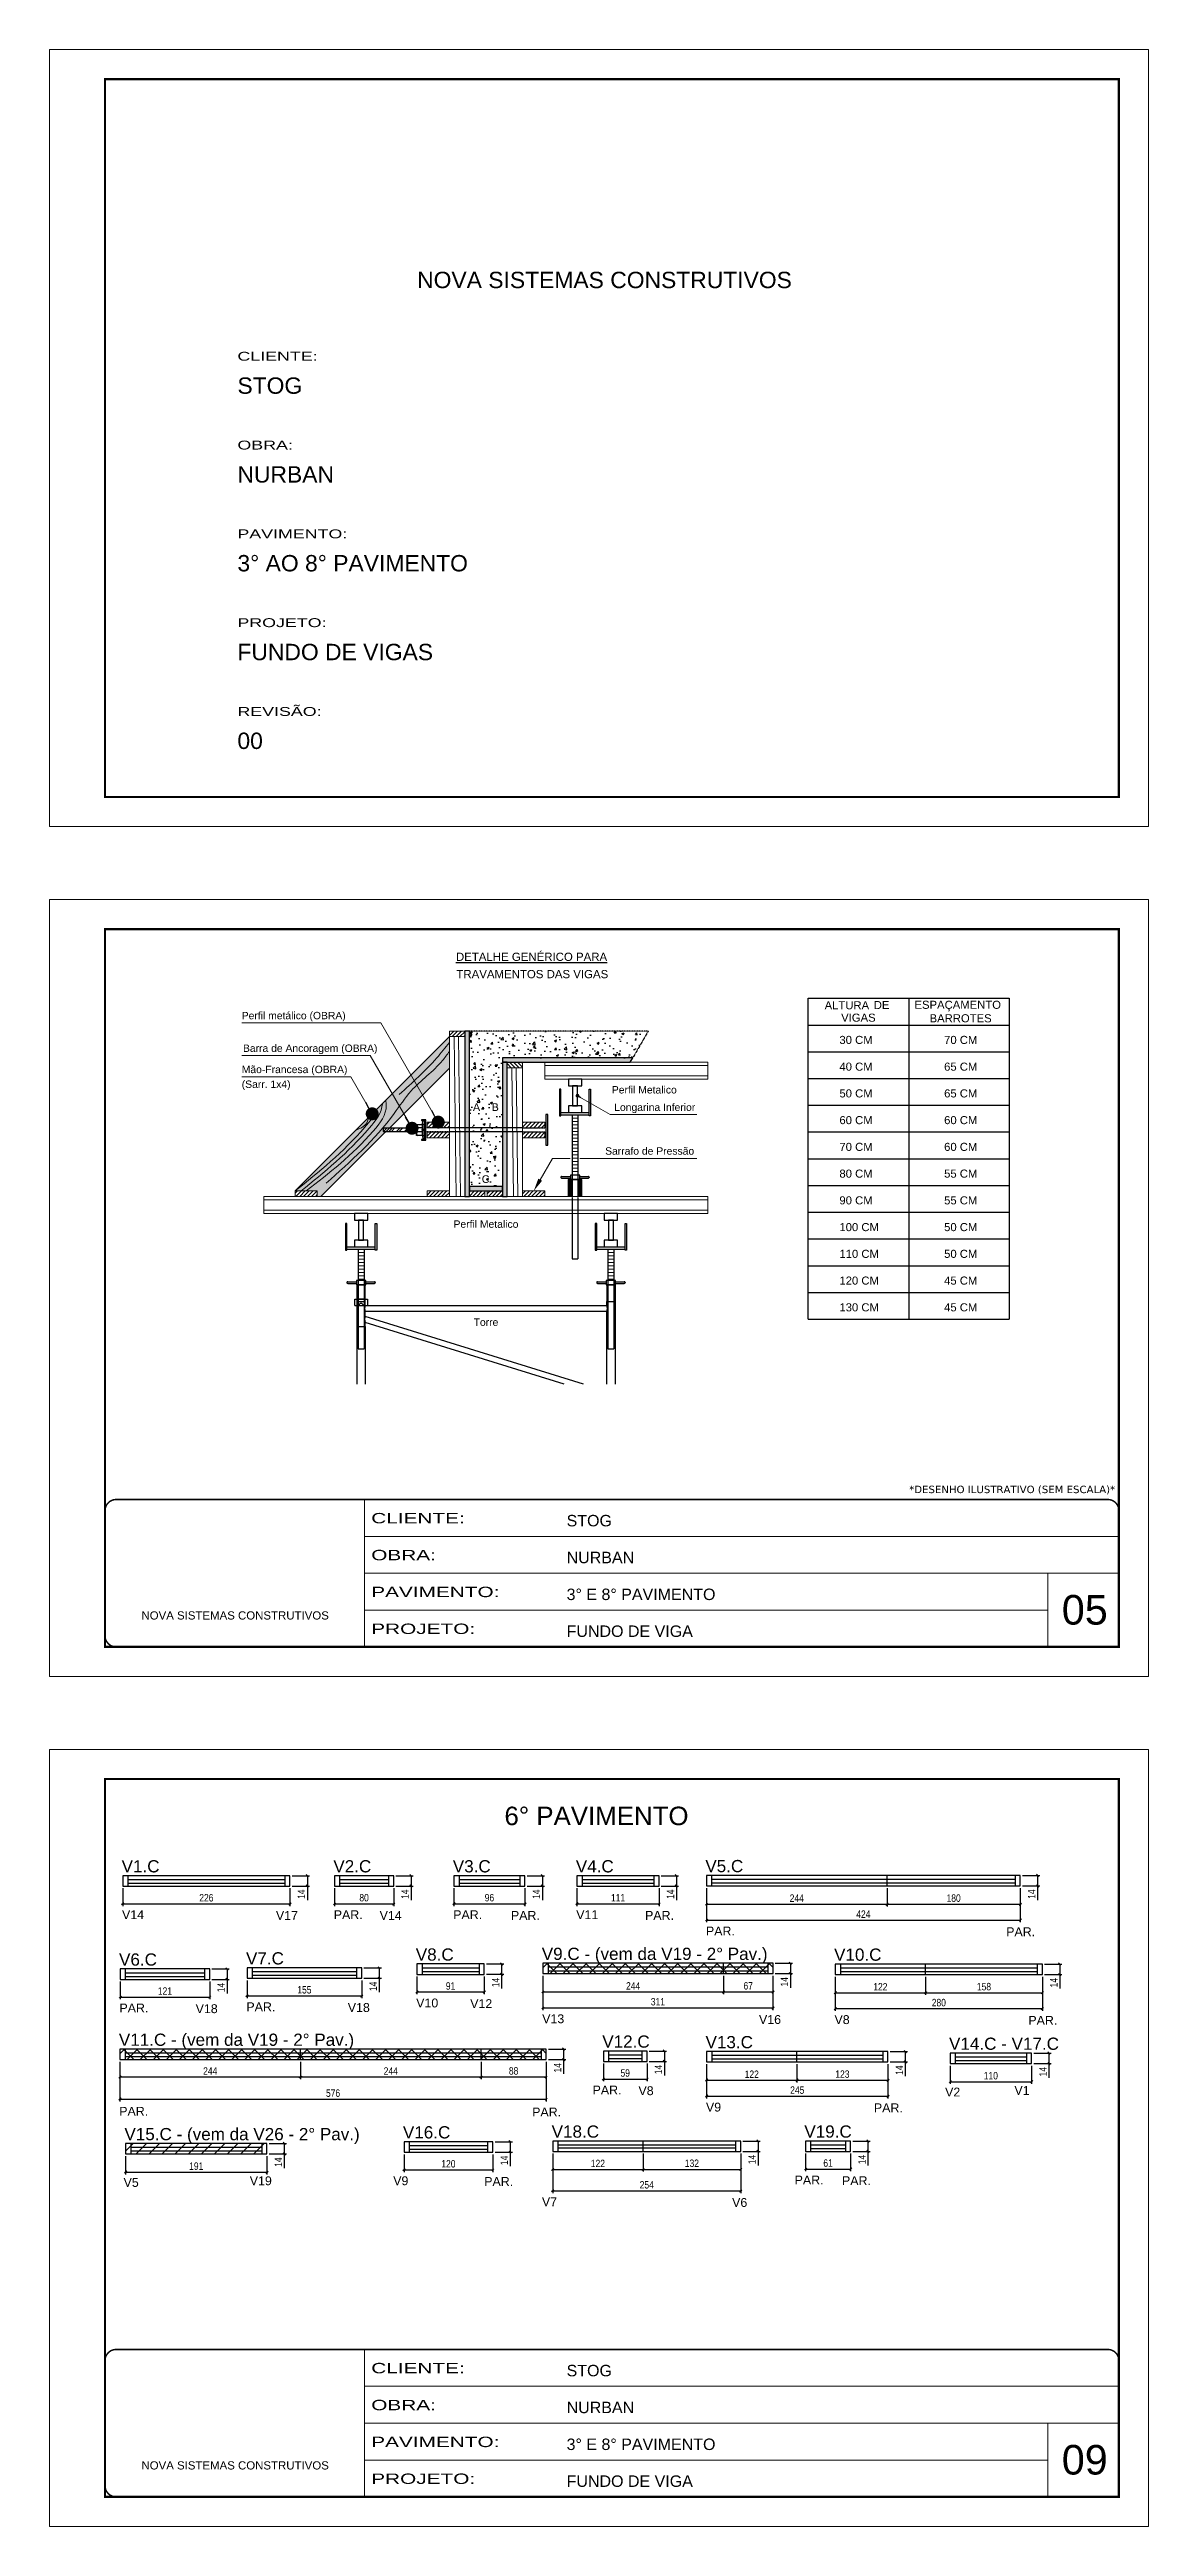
# Model space of a CAD drawing. Extents: x 2489 to 8743, y 745 to 4092.
# Drawn here: x 2489 to 3974, y 745 to 4092 of the extents above; entities that cross this region are included whole.
import ezdxf
from ezdxf.enums import TextEntityAlignment as Align

# ---------------------------------------------------------------- set-up
doc = ezdxf.new("R2010")
doc.units = 0
for name, pattern in [('CONTINUO', [0]), ('DASHED', [0.75, 0.5, -0.25]), ('HIDDEN', [0.375, 0.25, -0.125])]:
    doc.linetypes.add(name, pattern=pattern)
for name, color, linetype in [('5', 5, 'Continuous'), ('BARRA DE ANCORAGEM', 251, 'Continuous'), ('COTA', 241, 'Continuous'), ('GARFOS', 7, 'Continuous'), ('NOMENCLATURA', 7, 'Continuous'), ('Painéis', 200, 'Continuous'), ('SARR_2.2x7', 40, 'Continuous'), ('SARR_EDITAR', 141, 'Continuous')]:
    doc.layers.add(name, color=color, linetype=linetype)
for name, color, linetype, lineweight in [('CARIMBO', 255, 'Continuous', 9), ('CONCRETO', 251, 'Continuous', 25), ('Demarcação 1', 251, 'Continuous', 9), ('Escoras', 2, 'Continuous', 25), ('Folhas', 255, 'Continuous', 9), ('Forcador', 251, 'Continuous', 25), ('Hachura', 251, 'Continuous', 9), ('Madeira', 126, 'Continuous', 18), ('Perfil Metálico', 224, 'Continuous', 18), ('REAPROVEITAMENTO', 251, 'Continuous', 9), ('SARRAFO DE PRESSAO', 251, 'DASHED', 9)]:
    doc.layers.add(name, color=color, linetype=linetype, lineweight=lineweight)
doc.layers.add('Demarcação 2', color=7, linetype='Continuous', lineweight=9, true_color=0xe0e0e0)
doc.styles.add('ARIAL', font='arial.ttf')
doc.styles.add('COTA TECNICA', font='techl___.ttf', dxfattribs={"height": 10})
doc.styles.add('COTA TECNICA-50', font='techl___.ttf', dxfattribs={"height": 10})
doc.styles.get("Standard").update_dxf_attribs({"font": 'arial.ttf'})
doc.styles.add('stylellllll', font='verdana.ttf', dxfattribs={"height": 2})
doc.styles.add('Tecnologia', font='')
doc.styles.get('Tecnologia').set_extended_font_data('Forgotten Futurist')
doc.dimstyles.new('3x', dxfattribs={"dimtxt": 10, "dimasz": 5, "dimexe": 7, "dimexo": 5, "dimgap": 4, "dimtad": 1, "dimdec": 4, "dimlfac": 0.333333, "dimdsep": 46, "dimtxsty": 'Standard', "dimblk": 'DOT', "dimcen": 0.09, "dimclrd": 1, "dimclre": 1, "dimclrt": 2, "dimadec": 0, "dimazin": 2, "dimtfac": 1, "dimtdec": 4, "dimtmove": 0, "dimatfit": 3, "dimldrblk": 'DOT', "dimfxl": 1, "dimtolj": 1, "dimtzin": 0, "dimlwd": 9, "dimlwe": 9, "dimarcsym": 0})
doc.dimstyles.new('COTA PAINEL-50', dxfattribs={"dimtxt": 10, "dimasz": 3, "dimexe": 3, "dimexo": 3, "dimgap": 3, "dimtad": 1, "dimdec": 1, "dimzin": 12, "dimdsep": 46, "dimtxsty": 'COTA TECNICA-50', "dimblk1": 'OBLIQUE', "dimblk2": 'OBLIQUE', "dimsah": 1, "dimcen": 0.9, "dimclrd": 4, "dimclre": 4, "dimclrt": 240, "dimadec": 1, "dimazin": 3, "dimtfac": 1, "dimtdec": 1, "dimtmove": 0, "dimatfit": 3, "dimfxl": 1, "dimtolj": 1, "dimtzin": 12, "dimarcsym": 0})
doc.dimstyles.new('PAINEL', dxfattribs={"dimtxt": 10, "dimasz": 3, "dimexe": 3, "dimexo": 3, "dimgap": 3, "dimtad": 1, "dimdec": 1, "dimzin": 12, "dimdsep": 46, "dimtxsty": 'COTA TECNICA', "dimblk1": 'OBLIQUE', "dimblk2": 'OBLIQUE', "dimsah": 1, "dimcen": 0.9, "dimclrd": 4, "dimclre": 4, "dimclrt": 240, "dimadec": 1, "dimazin": 3, "dimtfac": 1, "dimtdec": 1, "dimtmove": 0, "dimatfit": 3, "dimfxl": 1, "dimtolj": 1, "dimtzin": 12, "dimarcsym": 0})
pattern_1 = [(45, (-2251.2735, 8483.0976), (-2.6516504, 2.6516504), [])]

msp = doc.modelspace()

# ---------------------------------------------------------------- texts
at = {"color": 0, "linetype": 'Continuous', "ltscale": 5, "style": 'ARIAL'}
for s, height, p in [('NOVA SISTEMAS CONSTRUTIVOS', 22.1184, (2986.21, 3769.68)), ('STOG', 22.118, (2743.37, 3626.91)), ('NURBAN ', 22.118, (2743.37, 3506.91)), ('3° AO 8° PAVIMENTO', 22.1184, (2743.37, 3386.91)), ('FUNDO DE VIGAS', 22.1184, (2743.37, 3266.91)), ('00', 22.118, (2743.37, 3146.91)), ('6° PAVIMENTO', 25, (3104.21, 1692.67))]:
    msp.add_text(s, height=height, dxfattribs=at).set_placement(p)
for s, p in [('%%UDETALHE GENÉRICO PARA', (3140.8, 2860.58)), ('TRAVAMENTOS DAS VIGAS', (3141.87, 2837.19))]:
    msp.add_text(s, height=11.0592, dxfattribs=at).set_placement(p, align=Align.CENTER)
at = {"layer": '5', "linetype": 'Continuous'}
for s, p in [('V14', (2587.41, 1565.63)), ('V17', (2795.4, 1564.67)), ('PAR.', (2873.54, 1565.63)), ('V14', (2935.53, 1564.67)), ('PAR.', (3034.95, 1565.63)), ('PAR.', (3112.94, 1564.67)), ('V11', (3201.19, 1565.63)), ('PAR.', (3294.18, 1564.67)), ('PAR.', (3376.48, 1543.56)), ('PAR.', (3782.21, 1542.6)), ('PAR.', (2583.91, 1439.6)), ('V18', (2686.9, 1438.64)), ('PAR.', (2755.47, 1441.19)), ('V18', (2892.46, 1440.23)), ('V10', (2984.91, 1446.38)), ('V12', (3057.9, 1445.42)), ('V13', (3155.17, 1424.99)), ('V16', (3448.16, 1424.03)), ('V8', (3550.19, 1423.87)), ('PAR.', (3812.18, 1422.92)), ('PAR.', (3223.28, 1328.75)), ('V8', (3285.27, 1327.79)), ('V1', (3793.32, 1328.18)), ('PAR.', (2583.65, 1299.98)), ('PAR.', (3141.64, 1299.02)), ('V9', (3376.47, 1305.66)), ('PAR.', (3603.46, 1304.7)), ('V2', (3699.66, 1325.99)), ('V5', (2589.51, 1203.84)), ('V19', (2760.02, 1206.03)), ('V9', (2953.87, 1206.12)), ('PAR.', (3076.86, 1205.16)), ('PAR.', (3496.33, 1207.13)), ('PAR.', (3560.32, 1206.17)), ('V7', (3154.84, 1177.71)), ('V6', (3411.83, 1176.75))]:
    msp.add_text(s, height=12, rotation=359.99996, dxfattribs=at).set_placement(p)
at = {"layer": 'CARIMBO', "style": 'ARIAL'}
for s, height, p in [('Perfil metálico (OBRA)', 10, (2749.21, 2781.7)), ('Barra de Ancoragem (OBRA)', 10, (2750.89, 2737.58)), ('Mão-Francesa (OBRA)', 10, (2749.21, 2708.91)), ('Longarina Inferior', 10, (3252.54, 2657.8)), ('Sarrafo de Pressão', 10, (3240.26, 2598.69)), ('05', 40, (3857.33, 1963.68)), ('09', 40, (3857.33, 815.1))]:
    msp.add_text(s, height=height, dxfattribs=at).set_placement(p)
msp.add_text('(Sarr. 1x4)', height=10, dxfattribs=at).set_placement((2749.21, 2698.91), align=Align.TOP_LEFT)
for s, p in [('Perfil Metalico', (3293.19, 2686.39)), ('Perfil Metalico', (3079.25, 2504.89)), ('Torre', (3079.25, 2372.36))]:
    msp.add_text(s, height=10, dxfattribs=at).set_placement(p, align=Align.MIDDLE_CENTER)
at = {"layer": 'CARIMBO', "color": 0, "linetype": 'Continuous', "style": 'ARIAL'}
for s, p in [('A', (3066.46, 2662.93)), ('B', (3091.75, 2662.93)), ('C', (3078.79, 2565.68))]:
    msp.add_text(s, height=10.37, dxfattribs=at).set_placement(p, align=Align.MIDDLE_CENTER)
at = {"layer": 'CARIMBO', "style": 'stylellllll'}
msp.add_text('*DESENHO ILUSTRATIVO (SEM ESCALA)*', height=10, dxfattribs=at).set_placement((3929.47, 2141.35), align=Align.RIGHT)
at = {"layer": 'Folhas', "color": 30, "style": 'Tecnologia', "width": 1.5}
for s, p in [('CLIENTE:', (2743.37, 3671.62)), ('OBRA:', (2743.37, 3551.62)), ('PAVIMENTO:', (2743.37, 3431.62)), ('PROJETO:', (2743.37, 3311.62)), ('REVISÃO:', (2743.37, 3191.62))]:
    msp.add_text(s, height=12, dxfattribs=at).set_placement(p)
at = {"layer": 'GARFOS', "color": 2, "ltscale": 1.5}
for s, height, p in [('ALTURA   ', 10.91, (3536.87, 2795.1)), ('VIGAS', 10.91, (3559.22, 2778.41)), ('DE', 10.91, (3603.26, 2795.49)), ('ESPAÇAMENTO', 10.9102, (3658.32, 2795.8)), ('BARROTES', 10.91, (3678.72, 2777.56)), ('30 CM', 10.91, (3556.86, 2748.33)), ('70 CM', 10.91, (3698.34, 2748.33)), ('40 CM', 10.91, (3556.86, 2712.2)), ('65 CM', 10.91, (3698.34, 2712.2)), ('50 CM', 10.91, (3556.86, 2676.06)), ('65 CM', 10.91, (3698.34, 2676.06)), ('60 CM', 10.91, (3556.86, 2639.93)), ('60 CM', 10.91, (3698.34, 2639.93)), ('70 CM', 10.91, (3556.86, 2603.79)), ('60 CM', 10.91, (3698.34, 2603.79)), ('80 CM', 10.91, (3556.86, 2567.65)), ('55 CM', 10.91, (3698.34, 2567.65)), ('90 CM', 10.91, (3556.86, 2531.52)), ('55 CM', 10.91, (3698.34, 2531.52)), ('100 CM', 10.91, (3556.86, 2495.38)), ('50 CM', 10.91, (3698.34, 2495.38)), ('110 CM', 10.91, (3556.86, 2459.25)), ('50 CM', 10.91, (3698.34, 2459.25)), ('120 CM', 10.91, (3556.86, 2423.11)), ('45 CM', 10.91, (3698.34, 2423.11)), ('130 CM', 10.91, (3556.86, 2386.97)), ('45 CM', 10.91, (3698.34, 2386.97))]:
    msp.add_text(s, height=height, dxfattribs=at).set_placement(p)
at = {"layer": 'NOMENCLATURA', "linetype": 'Continuous'}
for s, p in [('V1.C', (2586.88, 1628.84)), ('V2.C', (2873.01, 1628.84)), ('V3.C', (3034.42, 1628.84)), ('V4.C', (3200.66, 1628.84)), ('V5.C', (3375.69, 1629.12)), ('V6.C', (2583.38, 1502.82)), ('V7.C', (2754.95, 1504.4)), ('V8.C', (2984.39, 1509.59)), ('V9.C - (vem da V19 - 2° Pav.)', (3154.65, 1510.54)), ('V10.C', (3549.67, 1509.43)), ('V11.C - (vem da V19 - 2° Pav.)', (2583.13, 1394.45)), ('V12.C', (3236.41, 1391.97)), ('V13.C', (3375.95, 1391.21)), ('V14.C - V17.C', (3704.99, 1389.05)), ('V15.C - (vem da V26 - 2° Pav.)', (2590.69, 1266.9)), ('V16.C', (2967, 1269.33)), ('V18.C', (3167.98, 1270.35)), ('V19.C', (3509.46, 1270.35))]:
    msp.add_text(s, height=16.5, dxfattribs=at).set_placement(p)

# ---------------------------------------------------------------- blocks, each defined once
blk = doc.blocks.new('9999999999')
at = {"color": 30, "linetype": 'CONTINUO'}
for p, q in [((98564.6, 34230.2), (98564.6, 34429.4)), ((98564.6, 34379.6), (99584, 34379.6)), ((98564.6, 34329.8), (99488, 34329.8)), ((99584, 34329.8), (99488, 34329.8)), ((99488, 34329.8), (99488, 34230.2)), ((98564.6, 34280), (99488, 34280))]:
    blk.add_line(p, q, dxfattribs=at)
at = {"color": 30, "linetype": 'CONTINUO', "const_width": 2}
blk.add_lwpolyline([(99584, 34230.2), (99584, 34414.4, 0.414214), (99569, 34429.4), (98229, 34429.4, 0.414214), (98214, 34414.4), (98214, 34245.2, 0.414214), (98229, 34230.2), (99584, 34230.2)], format="xyb", dxfattribs=at)
at = {"layer": 'Folhas'}
blk.add_lwpolyline([(98139, 34190.2), (99624, 34190.2), (99624, 35240.2), (98139, 35240.2)], close=True, dxfattribs=at)
at = {"layer": 'Folhas', "color": 30, "const_width": 3}
blk.add_lwpolyline([(98214, 34230.2), (99584, 34230.2), (99584, 35200.2), (98214, 35200.2)], close=True, dxfattribs=at)
at = {"color": 7, "linetype": 'Continuous', "ltscale": 5, "style": 'ARIAL'}
for s, height, p in [('STOG', 15.48, (98837.7, 34393.1)), ('NURBAN', 15.48, (98837.7, 34343.3)), ('3° E 8° PAVIMENTO', 15.483, (98837.7, 34293.5)), ('NOVA SISTEMAS CONSTRUTIVOS', 11.059, (98263.2, 34267.2)), ('FUNDO DE VIGA', 15.483, (98837.7, 34243.7))]:
    blk.add_text(s, height=height, dxfattribs=at).set_placement(p)
at = {"layer": 'Folhas', "color": 7, "style": 'Tecnologia', "width": 1.5}
for s, p in [('CLIENTE:', (98573.7, 34397.2)), ('OBRA:', (98573.7, 34347.3)), ('PAVIMENTO:', (98573.7, 34297.5)), ('PROJETO:', (98573.7, 34247.7))]:
    blk.add_text(s, height=14, dxfattribs=at).set_placement(p)
blk = doc.blocks.new('HT20CT')
at = {"layer": 'Forcador'}
for points in [[(-4, 16), (-4, 20), (4, 20), (4, 16)], [(-1.5, 4), (-1.5, 16), (1.5, 16), (1.5, 4)], [(-4, 0), (-4, 4), (4, 4), (4, 0)]]:
    blk.add_lwpolyline(points, close=True, dxfattribs=at)
blk = doc.blocks.new('_Dot')
at = {"color": 0, "linetype": 'ByBlock', "lineweight": -2}
blk.add_line((-0.5, 0), (-1, 0), dxfattribs=at)
at = {"color": 0, "linetype": 'ByBlock', "const_width": 0.5}
blk.add_lwpolyline([(-0.25, 0, 1), (0.25, 0, 1)], format="xyb", close=True, dxfattribs=at)
blk = doc.blocks.new('_Oblique')
at = {"color": 0, "linetype": 'ByBlock', "lineweight": -2}
blk.add_line((-0.5, -0.5), (0.5, 0.5), dxfattribs=at)
blk = doc.blocks.new('*D258')
at = {"layer": 'COTA', "color": 4, "linetype": 'ByBlock', "lineweight": -2, "transparency": 16777216}
for p, q in [((2588.4, 1607.3), (2588.4, 1583.4)), ((2814.4, 1607.3), (2814.4, 1583.4)), ((2588.4, 1586.4), (2814.4, 1586.4))]:
    blk.add_line(p, q, dxfattribs=at)
at = {"layer": 'Defpoints', "color": 0, "linetype": 'ByBlock', "transparency": 16777216}
for p in [(2588.4, 1610.3), (2814.4, 1610.3), (2814.4, 1586.4)]:
    blk.add_point(p, dxfattribs=at)
at = {"layer": 'COTA', "color": 4, "linetype": 'ByBlock', "lineweight": -2, "transparency": 16777216, "xscale": 3, "yscale": 3, "zscale": 3, "rotation": 180}
blk.add_blockref('_Oblique', (2588.4, 1586.4), dxfattribs=at)
at = {"layer": 'COTA', "color": 4, "linetype": 'ByBlock', "lineweight": -2, "transparency": 16777216, "xscale": 3, "yscale": 3, "zscale": 3}
blk.add_blockref('_Oblique', (2814.4, 1586.4), dxfattribs=at)
at = {"layer": 'COTA', "color": 240, "linetype": 'ByBlock', "transparency": 16777216, "insert": (2701.4, 1594.5), "char_height": 10, "attachment_point": 5, "style": 'COTA TECNICA-50'}
blk.add_mtext('\\A1;226', dxfattribs=at)
blk = doc.blocks.new('*D259')
at = {"layer": 'COTA', "color": 4, "lineweight": -2, "transparency": 16777216}
for p, q in [((2817.4, 1624.3), (2840.9, 1624.3)), ((2817.4, 1610.3), (2840.9, 1610.3)), ((2837.9, 1624.3), (2837.9, 1610.3)), ((2837.9, 1610.3), (2837.9, 1591.2))]:
    blk.add_line(p, q, dxfattribs=at)
at = {"layer": 'Defpoints', "color": 0, "transparency": 16777216}
for p in [(2814.4, 1624.3), (2814.4, 1610.3), (2837.9, 1610.3)]:
    blk.add_point(p, dxfattribs=at)
at = {"layer": 'COTA', "color": 4, "lineweight": -2, "transparency": 16777216, "xscale": 3, "yscale": 3, "zscale": 3}
for p, rotation in [((2837.9, 1624.3), 90), ((2837.9, 1610.3), 270)]:
    blk.add_blockref('_Oblique', p, dxfattribs=dict(at, rotation=rotation))
at = {"layer": 'COTA', "color": 240, "transparency": 16777216, "insert": (2829.8, 1599.3), "char_height": 10, "attachment_point": 5, "rotation": 90, "style": 'COTA TECNICA'}
blk.add_mtext('\\A1;14', dxfattribs=at)
blk = doc.blocks.new('*D260')
at = {"layer": 'COTA', "color": 4, "linetype": 'ByBlock', "lineweight": -2, "transparency": 16777216}
for p, q in [((2874.5, 1607.3), (2874.5, 1583.4)), ((2954.5, 1607.3), (2954.5, 1583.4)), ((2874.5, 1586.4), (2954.5, 1586.4))]:
    blk.add_line(p, q, dxfattribs=at)
at = {"layer": 'Defpoints', "color": 0, "linetype": 'ByBlock', "transparency": 16777216}
for p in [(2874.5, 1610.3), (2954.5, 1610.3), (2954.5, 1586.4)]:
    blk.add_point(p, dxfattribs=at)
at = {"layer": 'COTA', "color": 4, "linetype": 'ByBlock', "lineweight": -2, "transparency": 16777216, "xscale": 3, "yscale": 3, "zscale": 3, "rotation": 180}
blk.add_blockref('_Oblique', (2874.5, 1586.4), dxfattribs=at)
at = {"layer": 'COTA', "color": 4, "linetype": 'ByBlock', "lineweight": -2, "transparency": 16777216, "xscale": 3, "yscale": 3, "zscale": 3}
blk.add_blockref('_Oblique', (2954.5, 1586.4), dxfattribs=at)
at = {"layer": 'COTA', "color": 240, "linetype": 'ByBlock', "transparency": 16777216, "insert": (2914.5, 1594.6), "char_height": 10, "attachment_point": 5, "style": 'COTA TECNICA-50'}
blk.add_mtext('\\A1;80', dxfattribs=at)
blk = doc.blocks.new('*D261')
at = {"layer": 'COTA', "color": 4, "lineweight": -2, "transparency": 16777216}
for p, q in [((2957.5, 1624.3), (2981, 1624.3)), ((2957.5, 1610.3), (2981, 1610.3)), ((2978, 1624.3), (2978, 1610.3)), ((2978, 1610.3), (2978, 1591.2))]:
    blk.add_line(p, q, dxfattribs=at)
at = {"layer": 'Defpoints', "color": 0, "transparency": 16777216}
for p in [(2954.5, 1624.3), (2954.5, 1610.3), (2978, 1610.3)]:
    blk.add_point(p, dxfattribs=at)
at = {"layer": 'COTA', "color": 4, "lineweight": -2, "transparency": 16777216, "xscale": 3, "yscale": 3, "zscale": 3}
for p, rotation in [((2978, 1624.3), 90), ((2978, 1610.3), 270)]:
    blk.add_blockref('_Oblique', p, dxfattribs=dict(at, rotation=rotation))
at = {"layer": 'COTA', "color": 240, "transparency": 16777216, "insert": (2969.9, 1599.3), "char_height": 10, "attachment_point": 5, "rotation": 90, "style": 'COTA TECNICA'}
blk.add_mtext('\\A1;14', dxfattribs=at)
blk = doc.blocks.new('*D262')
at = {"layer": 'COTA', "color": 4, "linetype": 'ByBlock', "lineweight": -2, "transparency": 16777216}
for p, q in [((3035.9, 1607.3), (3035.9, 1583.4)), ((3131.9, 1607.3), (3131.9, 1583.4)), ((3035.9, 1586.4), (3131.9, 1586.4))]:
    blk.add_line(p, q, dxfattribs=at)
at = {"layer": 'Defpoints', "color": 0, "linetype": 'ByBlock', "transparency": 16777216}
for p in [(3035.9, 1610.3), (3131.9, 1610.3), (3131.9, 1586.4)]:
    blk.add_point(p, dxfattribs=at)
at = {"layer": 'COTA', "color": 4, "linetype": 'ByBlock', "lineweight": -2, "transparency": 16777216, "xscale": 3, "yscale": 3, "zscale": 3, "rotation": 180}
blk.add_blockref('_Oblique', (3035.9, 1586.4), dxfattribs=at)
at = {"layer": 'COTA', "color": 4, "linetype": 'ByBlock', "lineweight": -2, "transparency": 16777216, "xscale": 3, "yscale": 3, "zscale": 3}
blk.add_blockref('_Oblique', (3131.9, 1586.4), dxfattribs=at)
at = {"layer": 'COTA', "color": 240, "linetype": 'ByBlock', "transparency": 16777216, "insert": (3083.9, 1594.6), "char_height": 10, "attachment_point": 5, "style": 'COTA TECNICA-50'}
blk.add_mtext('\\A1;96', dxfattribs=at)
blk = doc.blocks.new('*D202')
at = {"layer": 'COTA', "color": 4, "lineweight": -2, "transparency": 16777216}
for p, q in [((3134.9, 1624.3), (3158.4, 1624.3)), ((3134.9, 1610.3), (3158.4, 1610.3)), ((3155.4, 1624.3), (3155.4, 1610.3)), ((3155.4, 1610.3), (3155.4, 1591.2))]:
    blk.add_line(p, q, dxfattribs=at)
at = {"layer": 'Defpoints', "color": 0, "transparency": 16777216}
for p in [(3131.9, 1624.3), (3131.9, 1610.3), (3155.4, 1610.3)]:
    blk.add_point(p, dxfattribs=at)
at = {"layer": 'COTA', "color": 4, "lineweight": -2, "transparency": 16777216, "xscale": 3, "yscale": 3, "zscale": 3}
for p, rotation in [((3155.4, 1624.3), 90), ((3155.4, 1610.3), 270)]:
    blk.add_blockref('_Oblique', p, dxfattribs=dict(at, rotation=rotation))
at = {"layer": 'COTA', "color": 240, "transparency": 16777216, "insert": (3147.3, 1599.3), "char_height": 10, "attachment_point": 5, "rotation": 90, "style": 'COTA TECNICA'}
blk.add_mtext('\\A1;14', dxfattribs=at)
blk = doc.blocks.new('*D203')
at = {"layer": 'COTA', "color": 4, "linetype": 'ByBlock', "lineweight": -2, "transparency": 16777216}
for p, q in [((3202.2, 1607.3), (3202.2, 1583.4)), ((3313.2, 1607.3), (3313.2, 1583.4)), ((3202.2, 1586.4), (3313.2, 1586.4))]:
    blk.add_line(p, q, dxfattribs=at)
at = {"layer": 'Defpoints', "color": 0, "linetype": 'ByBlock', "transparency": 16777216}
for p in [(3202.2, 1610.3), (3313.2, 1610.3), (3313.2, 1586.4)]:
    blk.add_point(p, dxfattribs=at)
at = {"layer": 'COTA', "color": 4, "linetype": 'ByBlock', "lineweight": -2, "transparency": 16777216, "xscale": 3, "yscale": 3, "zscale": 3, "rotation": 180}
blk.add_blockref('_Oblique', (3202.2, 1586.4), dxfattribs=at)
at = {"layer": 'COTA', "color": 4, "linetype": 'ByBlock', "lineweight": -2, "transparency": 16777216, "xscale": 3, "yscale": 3, "zscale": 3}
blk.add_blockref('_Oblique', (3313.2, 1586.4), dxfattribs=at)
at = {"layer": 'COTA', "color": 240, "linetype": 'ByBlock', "transparency": 16777216, "insert": (3257.7, 1594.5), "char_height": 10, "attachment_point": 5, "style": 'COTA TECNICA-50'}
blk.add_mtext('\\A1;111', dxfattribs=at)
blk = doc.blocks.new('*D204')
at = {"layer": 'COTA', "color": 4, "lineweight": -2, "transparency": 16777216}
for p, q in [((3316.2, 1624.3), (3339.6, 1624.3)), ((3316.2, 1610.3), (3339.6, 1610.3)), ((3336.6, 1624.3), (3336.6, 1610.3)), ((3336.6, 1610.3), (3336.6, 1591.2))]:
    blk.add_line(p, q, dxfattribs=at)
at = {"layer": 'Defpoints', "color": 0, "transparency": 16777216}
for p in [(3313.2, 1624.3), (3313.2, 1610.3), (3336.6, 1610.3)]:
    blk.add_point(p, dxfattribs=at)
at = {"layer": 'COTA', "color": 4, "lineweight": -2, "transparency": 16777216, "xscale": 3, "yscale": 3, "zscale": 3}
for p, rotation in [((3336.6, 1624.3), 90), ((3336.6, 1610.3), 270)]:
    blk.add_blockref('_Oblique', p, dxfattribs=dict(at, rotation=rotation))
at = {"layer": 'COTA', "color": 240, "transparency": 16777216, "insert": (3328.6, 1599.3), "char_height": 10, "attachment_point": 5, "rotation": 90, "style": 'COTA TECNICA'}
blk.add_mtext('\\A1;14', dxfattribs=at)
blk = doc.blocks.new('*D205')
at = {"layer": 'COTA', "color": 4, "linetype": 'ByBlock', "lineweight": -2, "transparency": 16777216}
for p, q in [((3377.2, 1607.6), (3377.2, 1561.4)), ((3801.2, 1607.6), (3801.2, 1561.4)), ((3377.2, 1564.4), (3801.2, 1564.4))]:
    blk.add_line(p, q, dxfattribs=at)
at = {"layer": 'Defpoints', "color": 0, "linetype": 'ByBlock', "transparency": 16777216}
for p in [(3377.2, 1610.6), (3801.2, 1610.6), (3801.2, 1564.4)]:
    blk.add_point(p, dxfattribs=at)
at = {"layer": 'COTA', "color": 4, "linetype": 'ByBlock', "lineweight": -2, "transparency": 16777216, "xscale": 3, "yscale": 3, "zscale": 3, "rotation": 180}
blk.add_blockref('_Oblique', (3377.2, 1564.4), dxfattribs=at)
at = {"layer": 'COTA', "color": 4, "linetype": 'ByBlock', "lineweight": -2, "transparency": 16777216, "xscale": 3, "yscale": 3, "zscale": 3}
blk.add_blockref('_Oblique', (3801.2, 1564.4), dxfattribs=at)
at = {"layer": 'COTA', "color": 240, "linetype": 'ByBlock', "transparency": 16777216, "insert": (3589.2, 1572.4), "char_height": 10, "attachment_point": 5, "style": 'COTA TECNICA-50'}
blk.add_mtext('\\A1;424', dxfattribs=at)
blk = doc.blocks.new('*D206')
at = {"layer": 'COTA', "color": 4, "lineweight": -2, "transparency": 16777216}
for p, q in [((3804.2, 1624.6), (3827.7, 1624.6)), ((3804.2, 1610.6), (3827.7, 1610.6)), ((3824.7, 1624.6), (3824.7, 1610.6)), ((3824.7, 1610.6), (3824.7, 1591.5))]:
    blk.add_line(p, q, dxfattribs=at)
at = {"layer": 'Defpoints', "color": 0, "transparency": 16777216}
for p in [(3801.2, 1624.6), (3801.2, 1610.6), (3824.7, 1610.6)]:
    blk.add_point(p, dxfattribs=at)
at = {"layer": 'COTA', "color": 4, "lineweight": -2, "transparency": 16777216, "xscale": 3, "yscale": 3, "zscale": 3}
for p, rotation in [((3824.7, 1624.6), 90), ((3824.7, 1610.6), 270)]:
    blk.add_blockref('_Oblique', p, dxfattribs=dict(at, rotation=rotation))
at = {"layer": 'COTA', "color": 240, "transparency": 16777216, "insert": (3816.6, 1599.5), "char_height": 10, "attachment_point": 5, "rotation": 90, "style": 'COTA TECNICA'}
blk.add_mtext('\\A1;14', dxfattribs=at)
blk = doc.blocks.new('*D52')
at = {"layer": 'Defpoints', "color": 0, "transparency": 16777216}
for p in [(3377.2, 1610.6), (3621.2, 1610.6), (3621.2, 1585.9)]:
    blk.add_point(p, dxfattribs=at)
at = {"layer": 'Painéis', "color": 4, "lineweight": -2, "transparency": 16777216}
for p, q in [((3377.2, 1607.6), (3377.2, 1582.9)), ((3621.2, 1607.6), (3621.2, 1582.9)), ((3377.2, 1585.9), (3621.2, 1585.9))]:
    blk.add_line(p, q, dxfattribs=at)
at = {"layer": 'Painéis', "color": 4, "lineweight": -2, "transparency": 16777216, "xscale": 3, "yscale": 3, "zscale": 3, "rotation": 180}
blk.add_blockref('_Oblique', (3377.2, 1585.9), dxfattribs=at)
at = {"layer": 'Painéis', "color": 4, "lineweight": -2, "transparency": 16777216, "xscale": 3, "yscale": 3, "zscale": 3}
blk.add_blockref('_Oblique', (3621.2, 1585.9), dxfattribs=at)
at = {"layer": 'Painéis', "color": 240, "transparency": 16777216, "insert": (3499.2, 1594), "char_height": 10, "attachment_point": 5, "style": 'COTA TECNICA'}
blk.add_mtext('\\A1;244', dxfattribs=at)
blk = doc.blocks.new('*D53')
at = {"layer": 'Defpoints', "color": 0, "transparency": 16777216}
for p in [(3621.2, 1610.6), (3801.2, 1610.6), (3801.2, 1585.9)]:
    blk.add_point(p, dxfattribs=at)
at = {"layer": 'Painéis', "color": 4, "lineweight": -2, "transparency": 16777216}
for p, q in [((3621.2, 1607.6), (3621.2, 1582.9)), ((3801.2, 1607.6), (3801.2, 1582.9)), ((3621.2, 1585.9), (3801.2, 1585.9))]:
    blk.add_line(p, q, dxfattribs=at)
at = {"layer": 'Painéis', "color": 4, "lineweight": -2, "transparency": 16777216, "xscale": 3, "yscale": 3, "zscale": 3, "rotation": 180}
blk.add_blockref('_Oblique', (3621.2, 1585.9), dxfattribs=at)
at = {"layer": 'Painéis', "color": 4, "lineweight": -2, "transparency": 16777216, "xscale": 3, "yscale": 3, "zscale": 3}
blk.add_blockref('_Oblique', (3801.2, 1585.9), dxfattribs=at)
at = {"layer": 'Painéis', "color": 240, "transparency": 16777216, "insert": (3711.2, 1594), "char_height": 10, "attachment_point": 5, "style": 'COTA TECNICA'}
blk.add_mtext('\\A1;180', dxfattribs=at)
blk = doc.blocks.new('*D207')
at = {"layer": 'COTA', "color": 4, "linetype": 'ByBlock', "lineweight": -2, "transparency": 16777216}
for p, q in [((2584.9, 1481.3), (2584.9, 1457.4)), ((2705.9, 1481.3), (2705.9, 1457.4)), ((2584.9, 1460.4), (2705.9, 1460.4))]:
    blk.add_line(p, q, dxfattribs=at)
at = {"layer": 'Defpoints', "color": 0, "linetype": 'ByBlock', "transparency": 16777216}
for p in [(2584.9, 1484.3), (2705.9, 1484.3), (2705.9, 1460.4)]:
    blk.add_point(p, dxfattribs=at)
at = {"layer": 'COTA', "color": 4, "linetype": 'ByBlock', "lineweight": -2, "transparency": 16777216, "xscale": 3, "yscale": 3, "zscale": 3, "rotation": 180}
blk.add_blockref('_Oblique', (2584.9, 1460.4), dxfattribs=at)
at = {"layer": 'COTA', "color": 4, "linetype": 'ByBlock', "lineweight": -2, "transparency": 16777216, "xscale": 3, "yscale": 3, "zscale": 3}
blk.add_blockref('_Oblique', (2705.9, 1460.4), dxfattribs=at)
at = {"layer": 'COTA', "color": 240, "linetype": 'ByBlock', "transparency": 16777216, "insert": (2645.4, 1468.5), "char_height": 10, "attachment_point": 5, "style": 'COTA TECNICA-50'}
blk.add_mtext('\\A1;121', dxfattribs=at)
blk = doc.blocks.new('*D208')
at = {"layer": 'COTA', "color": 4, "lineweight": -2, "transparency": 16777216}
for p, q in [((2708.9, 1498.3), (2732.4, 1498.3)), ((2708.9, 1484.3), (2732.4, 1484.3)), ((2729.4, 1498.3), (2729.4, 1484.3)), ((2729.4, 1484.3), (2729.4, 1465.2))]:
    blk.add_line(p, q, dxfattribs=at)
at = {"layer": 'Defpoints', "color": 0, "transparency": 16777216}
for p in [(2705.9, 1498.3), (2705.9, 1484.3), (2729.4, 1484.3)]:
    blk.add_point(p, dxfattribs=at)
at = {"layer": 'COTA', "color": 4, "lineweight": -2, "transparency": 16777216, "xscale": 3, "yscale": 3, "zscale": 3}
for p, rotation in [((2729.4, 1498.3), 90), ((2729.4, 1484.3), 270)]:
    blk.add_blockref('_Oblique', p, dxfattribs=dict(at, rotation=rotation))
at = {"layer": 'COTA', "color": 240, "transparency": 16777216, "insert": (2721.3, 1473.2), "char_height": 10, "attachment_point": 5, "rotation": 90, "style": 'COTA TECNICA'}
blk.add_mtext('\\A1;14', dxfattribs=at)
blk = doc.blocks.new('*D209')
at = {"layer": 'COTA', "color": 4, "linetype": 'ByBlock', "lineweight": -2, "transparency": 16777216}
for p, q in [((2756.4, 1482.9), (2756.4, 1459)), ((2911.4, 1482.9), (2911.4, 1459)), ((2756.4, 1462), (2911.4, 1462))]:
    blk.add_line(p, q, dxfattribs=at)
at = {"layer": 'Defpoints', "color": 0, "linetype": 'ByBlock', "transparency": 16777216}
for p in [(2756.4, 1485.9), (2911.4, 1485.9), (2911.4, 1462)]:
    blk.add_point(p, dxfattribs=at)
at = {"layer": 'COTA', "color": 4, "linetype": 'ByBlock', "lineweight": -2, "transparency": 16777216, "xscale": 3, "yscale": 3, "zscale": 3, "rotation": 180}
blk.add_blockref('_Oblique', (2756.4, 1462), dxfattribs=at)
at = {"layer": 'COTA', "color": 4, "linetype": 'ByBlock', "lineweight": -2, "transparency": 16777216, "xscale": 3, "yscale": 3, "zscale": 3}
blk.add_blockref('_Oblique', (2911.4, 1462), dxfattribs=at)
at = {"layer": 'COTA', "color": 240, "linetype": 'ByBlock', "transparency": 16777216, "insert": (2833.9, 1470.1), "char_height": 10, "attachment_point": 5, "style": 'COTA TECNICA-50'}
blk.add_mtext('\\A1;155', dxfattribs=at)
blk = doc.blocks.new('*D210')
at = {"layer": 'COTA', "color": 4, "lineweight": -2, "transparency": 16777216}
for p, q in [((2914.4, 1499.9), (2937.9, 1499.9)), ((2914.4, 1485.9), (2937.9, 1485.9)), ((2934.9, 1499.9), (2934.9, 1485.9)), ((2934.9, 1485.9), (2934.9, 1466.8))]:
    blk.add_line(p, q, dxfattribs=at)
at = {"layer": 'Defpoints', "color": 0, "transparency": 16777216}
for p in [(2911.4, 1499.9), (2911.4, 1485.9), (2934.9, 1485.9)]:
    blk.add_point(p, dxfattribs=at)
at = {"layer": 'COTA', "color": 4, "lineweight": -2, "transparency": 16777216, "xscale": 3, "yscale": 3, "zscale": 3}
for p, rotation in [((2934.9, 1499.9), 90), ((2934.9, 1485.9), 270)]:
    blk.add_blockref('_Oblique', p, dxfattribs=dict(at, rotation=rotation))
at = {"layer": 'COTA', "color": 240, "transparency": 16777216, "insert": (2926.8, 1474.8), "char_height": 10, "attachment_point": 5, "rotation": 90, "style": 'COTA TECNICA'}
blk.add_mtext('\\A1;14', dxfattribs=at)
blk = doc.blocks.new('*D211')
at = {"layer": 'COTA', "color": 4, "linetype": 'ByBlock', "lineweight": -2, "transparency": 16777216}
for p, q in [((2985.9, 1488.1), (2985.9, 1464.2)), ((3076.9, 1488.1), (3076.9, 1464.2)), ((2985.9, 1467.2), (3076.9, 1467.2))]:
    blk.add_line(p, q, dxfattribs=at)
at = {"layer": 'Defpoints', "color": 0, "linetype": 'ByBlock', "transparency": 16777216}
for p in [(2985.9, 1491.1), (3076.9, 1491.1), (3076.9, 1467.2)]:
    blk.add_point(p, dxfattribs=at)
at = {"layer": 'COTA', "color": 4, "linetype": 'ByBlock', "lineweight": -2, "transparency": 16777216, "xscale": 3, "yscale": 3, "zscale": 3, "rotation": 180}
blk.add_blockref('_Oblique', (2985.9, 1467.2), dxfattribs=at)
at = {"layer": 'COTA', "color": 4, "linetype": 'ByBlock', "lineweight": -2, "transparency": 16777216, "xscale": 3, "yscale": 3, "zscale": 3}
blk.add_blockref('_Oblique', (3076.9, 1467.2), dxfattribs=at)
at = {"layer": 'COTA', "color": 240, "linetype": 'ByBlock', "transparency": 16777216, "insert": (3031.4, 1475.3), "char_height": 10, "attachment_point": 5, "style": 'COTA TECNICA-50'}
blk.add_mtext('\\A1;91', dxfattribs=at)
blk = doc.blocks.new('*D212')
at = {"layer": 'COTA', "color": 4, "lineweight": -2, "transparency": 16777216}
for p, q in [((3079.9, 1505.1), (3103.4, 1505.1)), ((3079.9, 1491.1), (3103.4, 1491.1)), ((3100.4, 1505.1), (3100.4, 1491.1)), ((3100.4, 1491.1), (3100.4, 1472))]:
    blk.add_line(p, q, dxfattribs=at)
at = {"layer": 'Defpoints', "color": 0, "transparency": 16777216}
for p in [(3076.9, 1505.1), (3076.9, 1491.1), (3100.4, 1491.1)]:
    blk.add_point(p, dxfattribs=at)
at = {"layer": 'COTA', "color": 4, "lineweight": -2, "transparency": 16777216, "xscale": 3, "yscale": 3, "zscale": 3}
for p, rotation in [((3100.4, 1505.1), 90), ((3100.4, 1491.1), 270)]:
    blk.add_blockref('_Oblique', p, dxfattribs=dict(at, rotation=rotation))
at = {"layer": 'COTA', "color": 240, "transparency": 16777216, "insert": (3092.3, 1480), "char_height": 10, "attachment_point": 5, "rotation": 90, "style": 'COTA TECNICA'}
blk.add_mtext('\\A1;14', dxfattribs=at)
blk = doc.blocks.new('*D213')
at = {"layer": 'COTA', "color": 4, "linetype": 'ByBlock', "lineweight": -2, "transparency": 16777216}
for p, q in [((3156.1, 1489), (3156.1, 1442.8)), ((3467.1, 1489), (3467.1, 1442.8)), ((3156.1, 1445.8), (3467.1, 1445.8))]:
    blk.add_line(p, q, dxfattribs=at)
at = {"layer": 'Defpoints', "color": 0, "linetype": 'ByBlock', "transparency": 16777216}
for p in [(3156.1, 1492), (3467.1, 1492), (3467.1, 1445.8)]:
    blk.add_point(p, dxfattribs=at)
at = {"layer": 'COTA', "color": 4, "linetype": 'ByBlock', "lineweight": -2, "transparency": 16777216, "xscale": 3, "yscale": 3, "zscale": 3, "rotation": 180}
blk.add_blockref('_Oblique', (3156.1, 1445.8), dxfattribs=at)
at = {"layer": 'COTA', "color": 4, "linetype": 'ByBlock', "lineweight": -2, "transparency": 16777216, "xscale": 3, "yscale": 3, "zscale": 3}
blk.add_blockref('_Oblique', (3467.1, 1445.8), dxfattribs=at)
at = {"layer": 'COTA', "color": 240, "linetype": 'ByBlock', "transparency": 16777216, "insert": (3311.6, 1454), "char_height": 10, "attachment_point": 5, "style": 'COTA TECNICA-50'}
blk.add_mtext('\\A1;311', dxfattribs=at)
blk = doc.blocks.new('*D214')
at = {"layer": 'COTA', "color": 4, "lineweight": -2, "transparency": 16777216}
for p, q in [((3470.1, 1506), (3493.6, 1506)), ((3470.1, 1492), (3493.6, 1492)), ((3490.6, 1506), (3490.6, 1492)), ((3490.6, 1492), (3490.6, 1472.9))]:
    blk.add_line(p, q, dxfattribs=at)
at = {"layer": 'Defpoints', "color": 0, "transparency": 16777216}
for p in [(3467.1, 1506), (3467.1, 1492), (3490.6, 1492)]:
    blk.add_point(p, dxfattribs=at)
at = {"layer": 'COTA', "color": 4, "lineweight": -2, "transparency": 16777216, "xscale": 3, "yscale": 3, "zscale": 3}
for p, rotation in [((3490.6, 1506), 90), ((3490.6, 1492), 270)]:
    blk.add_blockref('_Oblique', p, dxfattribs=dict(at, rotation=rotation))
at = {"layer": 'COTA', "color": 240, "transparency": 16777216, "insert": (3482.5, 1481), "char_height": 10, "attachment_point": 5, "rotation": 90, "style": 'COTA TECNICA'}
blk.add_mtext('\\A1;14', dxfattribs=at)
blk = doc.blocks.new('*D54')
at = {"layer": 'Defpoints', "color": 0, "transparency": 16777216}
for p in [(3156.1, 1492), (3400.1, 1492), (3400.1, 1467.4)]:
    blk.add_point(p, dxfattribs=at)
at = {"layer": 'Painéis', "color": 4, "lineweight": -2, "transparency": 16777216}
for p, q in [((3156.1, 1489), (3156.1, 1464.4)), ((3400.1, 1489), (3400.1, 1464.4)), ((3156.1, 1467.4), (3400.1, 1467.4))]:
    blk.add_line(p, q, dxfattribs=at)
at = {"layer": 'Painéis', "color": 4, "lineweight": -2, "transparency": 16777216, "xscale": 3, "yscale": 3, "zscale": 3, "rotation": 180}
blk.add_blockref('_Oblique', (3156.1, 1467.4), dxfattribs=at)
at = {"layer": 'Painéis', "color": 4, "lineweight": -2, "transparency": 16777216, "xscale": 3, "yscale": 3, "zscale": 3}
blk.add_blockref('_Oblique', (3400.1, 1467.4), dxfattribs=at)
at = {"layer": 'Painéis', "color": 240, "transparency": 16777216, "insert": (3278.1, 1475.4), "char_height": 10, "attachment_point": 5, "style": 'COTA TECNICA'}
blk.add_mtext('\\A1;244', dxfattribs=at)
blk = doc.blocks.new('*D55')
at = {"layer": 'Defpoints', "color": 0, "transparency": 16777216}
for p in [(3400.1, 1492), (3467.1, 1492), (3467.1, 1467.4)]:
    blk.add_point(p, dxfattribs=at)
at = {"layer": 'Painéis', "color": 4, "lineweight": -2, "transparency": 16777216}
for p, q in [((3400.1, 1489), (3400.1, 1464.4)), ((3467.1, 1489), (3467.1, 1464.4)), ((3400.1, 1467.4), (3467.1, 1467.4))]:
    blk.add_line(p, q, dxfattribs=at)
at = {"layer": 'Painéis', "color": 4, "lineweight": -2, "transparency": 16777216, "xscale": 3, "yscale": 3, "zscale": 3, "rotation": 180}
blk.add_blockref('_Oblique', (3400.1, 1467.4), dxfattribs=at)
at = {"layer": 'Painéis', "color": 4, "lineweight": -2, "transparency": 16777216, "xscale": 3, "yscale": 3, "zscale": 3}
blk.add_blockref('_Oblique', (3467.1, 1467.4), dxfattribs=at)
at = {"layer": 'Painéis', "color": 240, "transparency": 16777216, "insert": (3433.6, 1475.5), "char_height": 10, "attachment_point": 5, "style": 'COTA TECNICA'}
blk.add_mtext('\\A1;67', dxfattribs=at)
blk = doc.blocks.new('*D215')
at = {"layer": 'COTA', "color": 4, "linetype": 'ByBlock', "lineweight": -2, "transparency": 16777216}
for p, q in [((3551.2, 1487.9), (3551.2, 1441.7)), ((3831.2, 1487.9), (3831.2, 1441.7)), ((3551.2, 1444.7), (3831.2, 1444.7))]:
    blk.add_line(p, q, dxfattribs=at)
at = {"layer": 'Defpoints', "color": 0, "linetype": 'ByBlock', "transparency": 16777216}
for p in [(3551.2, 1490.9), (3831.2, 1490.9), (3831.2, 1444.7)]:
    blk.add_point(p, dxfattribs=at)
at = {"layer": 'COTA', "color": 4, "linetype": 'ByBlock', "lineweight": -2, "transparency": 16777216, "xscale": 3, "yscale": 3, "zscale": 3, "rotation": 180}
blk.add_blockref('_Oblique', (3551.2, 1444.7), dxfattribs=at)
at = {"layer": 'COTA', "color": 4, "linetype": 'ByBlock', "lineweight": -2, "transparency": 16777216, "xscale": 3, "yscale": 3, "zscale": 3}
blk.add_blockref('_Oblique', (3831.2, 1444.7), dxfattribs=at)
at = {"layer": 'COTA', "color": 240, "linetype": 'ByBlock', "transparency": 16777216, "insert": (3691.2, 1452.8), "char_height": 10, "attachment_point": 5, "style": 'COTA TECNICA-50'}
blk.add_mtext('\\A1;280', dxfattribs=at)
blk = doc.blocks.new('*D216')
at = {"layer": 'COTA', "color": 4, "lineweight": -2, "transparency": 16777216}
for p, q in [((3834.2, 1504.9), (3857.6, 1504.9)), ((3834.2, 1490.9), (3857.6, 1490.9)), ((3854.6, 1504.9), (3854.6, 1490.9)), ((3854.6, 1490.9), (3854.6, 1471.8))]:
    blk.add_line(p, q, dxfattribs=at)
at = {"layer": 'Defpoints', "color": 0, "transparency": 16777216}
for p in [(3831.2, 1504.9), (3831.2, 1490.9), (3854.6, 1490.9)]:
    blk.add_point(p, dxfattribs=at)
at = {"layer": 'COTA', "color": 4, "lineweight": -2, "transparency": 16777216, "xscale": 3, "yscale": 3, "zscale": 3}
for p, rotation in [((3854.6, 1504.9), 90), ((3854.6, 1490.9), 270)]:
    blk.add_blockref('_Oblique', p, dxfattribs=dict(at, rotation=rotation))
at = {"layer": 'COTA', "color": 240, "transparency": 16777216, "insert": (3846.6, 1479.8), "char_height": 10, "attachment_point": 5, "rotation": 90, "style": 'COTA TECNICA'}
blk.add_mtext('\\A1;14', dxfattribs=at)
blk = doc.blocks.new('*D56')
at = {"layer": 'Defpoints', "color": 0, "transparency": 16777216}
for p in [(3551.2, 1490.9), (3673.2, 1490.9), (3673.2, 1466.2)]:
    blk.add_point(p, dxfattribs=at)
at = {"layer": 'Painéis', "color": 4, "lineweight": -2, "transparency": 16777216}
for p, q in [((3551.2, 1487.9), (3551.2, 1463.2)), ((3673.2, 1487.9), (3673.2, 1463.2)), ((3551.2, 1466.2), (3673.2, 1466.2))]:
    blk.add_line(p, q, dxfattribs=at)
at = {"layer": 'Painéis', "color": 4, "lineweight": -2, "transparency": 16777216, "xscale": 3, "yscale": 3, "zscale": 3, "rotation": 180}
blk.add_blockref('_Oblique', (3551.2, 1466.2), dxfattribs=at)
at = {"layer": 'Painéis', "color": 4, "lineweight": -2, "transparency": 16777216, "xscale": 3, "yscale": 3, "zscale": 3}
blk.add_blockref('_Oblique', (3673.2, 1466.2), dxfattribs=at)
at = {"layer": 'Painéis', "color": 240, "transparency": 16777216, "insert": (3612.2, 1474.3), "char_height": 10, "attachment_point": 5, "style": 'COTA TECNICA'}
blk.add_mtext('\\A1;122', dxfattribs=at)
blk = doc.blocks.new('*D57')
at = {"layer": 'Defpoints', "color": 0, "transparency": 16777216}
for p in [(3673.2, 1490.9), (3831.2, 1490.9), (3831.2, 1466.2)]:
    blk.add_point(p, dxfattribs=at)
at = {"layer": 'Painéis', "color": 4, "lineweight": -2, "transparency": 16777216}
for p, q in [((3673.2, 1487.9), (3673.2, 1463.2)), ((3831.2, 1487.9), (3831.2, 1463.2)), ((3673.2, 1466.2), (3831.2, 1466.2))]:
    blk.add_line(p, q, dxfattribs=at)
at = {"layer": 'Painéis', "color": 4, "lineweight": -2, "transparency": 16777216, "xscale": 3, "yscale": 3, "zscale": 3, "rotation": 180}
blk.add_blockref('_Oblique', (3673.2, 1466.2), dxfattribs=at)
at = {"layer": 'Painéis', "color": 4, "lineweight": -2, "transparency": 16777216, "xscale": 3, "yscale": 3, "zscale": 3}
blk.add_blockref('_Oblique', (3831.2, 1466.2), dxfattribs=at)
at = {"layer": 'Painéis', "color": 240, "transparency": 16777216, "insert": (3752.2, 1474.4), "char_height": 10, "attachment_point": 5, "style": 'COTA TECNICA'}
blk.add_mtext('\\A1;158', dxfattribs=at)
blk = doc.blocks.new('*D217')
at = {"layer": 'COTA', "color": 4, "linetype": 'ByBlock', "lineweight": -2, "transparency": 16777216}
for p, q in [((3237.9, 1370.4), (3237.9, 1346.6)), ((3237.9, 1349.6), (3296.9, 1349.6)), ((3296.9, 1370.4), (3296.9, 1346.6))]:
    blk.add_line(p, q, dxfattribs=at)
at = {"layer": 'Defpoints', "color": 0, "linetype": 'ByBlock', "transparency": 16777216}
for p in [(3237.9, 1373.4), (3296.9, 1373.4), (3296.9, 1349.6)]:
    blk.add_point(p, dxfattribs=at)
at = {"layer": 'COTA', "color": 4, "linetype": 'ByBlock', "lineweight": -2, "transparency": 16777216, "xscale": 3, "yscale": 3, "zscale": 3, "rotation": 180}
blk.add_blockref('_Oblique', (3237.9, 1349.6), dxfattribs=at)
at = {"layer": 'COTA', "color": 4, "linetype": 'ByBlock', "lineweight": -2, "transparency": 16777216, "xscale": 3, "yscale": 3, "zscale": 3}
blk.add_blockref('_Oblique', (3296.9, 1349.6), dxfattribs=at)
at = {"layer": 'COTA', "color": 240, "linetype": 'ByBlock', "transparency": 16777216, "insert": (3267.4, 1357.7), "char_height": 10, "attachment_point": 5, "style": 'COTA TECNICA-50'}
blk.add_mtext('\\A1;59', dxfattribs=at)
blk = doc.blocks.new('*D218')
at = {"layer": 'COTA', "color": 4, "lineweight": -2, "transparency": 16777216}
for p, q in [((3299.9, 1387.4), (3323.4, 1387.4)), ((3299.9, 1373.4), (3323.4, 1373.4)), ((3320.4, 1387.4), (3320.4, 1373.4)), ((3320.4, 1373.4), (3320.4, 1354.3))]:
    blk.add_line(p, q, dxfattribs=at)
at = {"layer": 'Defpoints', "color": 0, "transparency": 16777216}
for p in [(3296.9, 1387.4), (3296.9, 1373.4), (3320.4, 1373.4)]:
    blk.add_point(p, dxfattribs=at)
at = {"layer": 'COTA', "color": 4, "lineweight": -2, "transparency": 16777216, "xscale": 3, "yscale": 3, "zscale": 3}
for p, rotation in [((3320.4, 1387.4), 90), ((3320.4, 1373.4), 270)]:
    blk.add_blockref('_Oblique', p, dxfattribs=dict(at, rotation=rotation))
at = {"layer": 'COTA', "color": 240, "transparency": 16777216, "insert": (3312.3, 1362.4), "char_height": 10, "attachment_point": 5, "rotation": 90, "style": 'COTA TECNICA'}
blk.add_mtext('\\A1;14', dxfattribs=at)
blk = doc.blocks.new('*D219')
at = {"layer": 'COTA', "color": 4, "lineweight": -2, "transparency": 16777216}
for p, q in [((3163.6, 1389.9), (3187.1, 1389.9)), ((3163.6, 1375.9), (3187.1, 1375.9)), ((3184.1, 1389.9), (3184.1, 1375.9)), ((3184.1, 1375.9), (3184.1, 1356.8))]:
    blk.add_line(p, q, dxfattribs=at)
at = {"layer": 'Defpoints', "color": 0, "transparency": 16777216}
for p in [(3160.6, 1389.9), (3160.6, 1375.9), (3184.1, 1375.9)]:
    blk.add_point(p, dxfattribs=at)
at = {"layer": 'COTA', "color": 4, "lineweight": -2, "transparency": 16777216, "xscale": 3, "yscale": 3, "zscale": 3}
for p, rotation in [((3184.1, 1389.9), 90), ((3184.1, 1375.9), 270)]:
    blk.add_blockref('_Oblique', p, dxfattribs=dict(at, rotation=rotation))
at = {"layer": 'COTA', "color": 240, "transparency": 16777216, "insert": (3176, 1364.9), "char_height": 10, "attachment_point": 5, "rotation": 90, "style": 'COTA TECNICA'}
blk.add_mtext('\\A1;14', dxfattribs=at)
blk = doc.blocks.new('*D58')
at = {"layer": 'Defpoints', "color": 0, "transparency": 16777216}
for p in [(2584.6, 1375.9), (2828.6, 1375.9), (2828.6, 1352.4)]:
    blk.add_point(p, dxfattribs=at)
at = {"layer": 'Painéis', "color": 4, "lineweight": -2, "transparency": 16777216}
for p, q in [((2584.6, 1372.9), (2584.6, 1349.4)), ((2828.6, 1372.9), (2828.6, 1349.4)), ((2584.6, 1352.4), (2828.6, 1352.4))]:
    blk.add_line(p, q, dxfattribs=at)
at = {"layer": 'Painéis', "color": 4, "lineweight": -2, "transparency": 16777216, "xscale": 3, "yscale": 3, "zscale": 3, "rotation": 180}
blk.add_blockref('_Oblique', (2584.6, 1352.4), dxfattribs=at)
at = {"layer": 'Painéis', "color": 4, "lineweight": -2, "transparency": 16777216, "xscale": 3, "yscale": 3, "zscale": 3}
blk.add_blockref('_Oblique', (2828.6, 1352.4), dxfattribs=at)
at = {"layer": 'Painéis', "color": 240, "transparency": 16777216, "insert": (2706.6, 1360.4), "char_height": 10, "attachment_point": 5, "style": 'COTA TECNICA'}
blk.add_mtext('\\A1;244', dxfattribs=at)
blk = doc.blocks.new('*D59')
at = {"layer": 'Defpoints', "color": 0, "transparency": 16777216}
for p in [(3072.6, 1375.9), (3160.6, 1375.9), (3160.6, 1352.4)]:
    blk.add_point(p, dxfattribs=at)
at = {"layer": 'Painéis', "color": 4, "lineweight": -2, "transparency": 16777216}
for p, q in [((3072.6, 1372.9), (3072.6, 1349.4)), ((3160.6, 1372.9), (3160.6, 1349.4)), ((3072.6, 1352.4), (3160.6, 1352.4))]:
    blk.add_line(p, q, dxfattribs=at)
at = {"layer": 'Painéis', "color": 4, "lineweight": -2, "transparency": 16777216, "xscale": 3, "yscale": 3, "zscale": 3, "rotation": 180}
blk.add_blockref('_Oblique', (3072.6, 1352.4), dxfattribs=at)
at = {"layer": 'Painéis', "color": 4, "lineweight": -2, "transparency": 16777216, "xscale": 3, "yscale": 3, "zscale": 3}
blk.add_blockref('_Oblique', (3160.6, 1352.4), dxfattribs=at)
at = {"layer": 'Painéis', "color": 240, "transparency": 16777216, "insert": (3116.6, 1360.5), "char_height": 10, "attachment_point": 5, "style": 'COTA TECNICA'}
blk.add_mtext('\\A1;88', dxfattribs=at)
blk = doc.blocks.new('*D220')
at = {"layer": 'Defpoints', "color": 0, "transparency": 16777216}
for p in [(2828.6, 1375.9), (3072.6, 1375.9), (3072.6, 1352.4)]:
    blk.add_point(p, dxfattribs=at)
at = {"layer": 'Painéis', "color": 4, "lineweight": -2, "transparency": 16777216}
for p, q in [((2828.6, 1372.9), (2828.6, 1349.4)), ((3072.6, 1372.9), (3072.6, 1349.4)), ((2828.6, 1352.4), (3072.6, 1352.4))]:
    blk.add_line(p, q, dxfattribs=at)
at = {"layer": 'Painéis', "color": 4, "lineweight": -2, "transparency": 16777216, "xscale": 3, "yscale": 3, "zscale": 3, "rotation": 180}
blk.add_blockref('_Oblique', (2828.6, 1352.4), dxfattribs=at)
at = {"layer": 'Painéis', "color": 4, "lineweight": -2, "transparency": 16777216, "xscale": 3, "yscale": 3, "zscale": 3}
blk.add_blockref('_Oblique', (3072.6, 1352.4), dxfattribs=at)
at = {"layer": 'Painéis', "color": 240, "transparency": 16777216, "insert": (2950.6, 1360.4), "char_height": 10, "attachment_point": 5, "style": 'COTA TECNICA'}
blk.add_mtext('\\A1;244', dxfattribs=at)
blk = doc.blocks.new('*D221')
at = {"layer": 'Defpoints', "color": 0, "transparency": 16777216}
for p in [(2584.6, 1375.9), (3160.6, 1375.9), (3160.6, 1322.4)]:
    blk.add_point(p, dxfattribs=at)
at = {"layer": 'Painéis', "color": 4, "lineweight": -2, "transparency": 16777216}
for p, q in [((2584.6, 1372.9), (2584.6, 1319.4)), ((3160.6, 1372.9), (3160.6, 1319.4)), ((2584.6, 1322.4), (3160.6, 1322.4))]:
    blk.add_line(p, q, dxfattribs=at)
at = {"layer": 'Painéis', "color": 4, "lineweight": -2, "transparency": 16777216, "xscale": 3, "yscale": 3, "zscale": 3, "rotation": 180}
blk.add_blockref('_Oblique', (2584.6, 1322.4), dxfattribs=at)
at = {"layer": 'Painéis', "color": 4, "lineweight": -2, "transparency": 16777216, "xscale": 3, "yscale": 3, "zscale": 3}
blk.add_blockref('_Oblique', (3160.6, 1322.4), dxfattribs=at)
at = {"layer": 'Painéis', "color": 240, "transparency": 16777216, "insert": (2872.6, 1330.5), "char_height": 10, "attachment_point": 5, "style": 'COTA TECNICA'}
blk.add_mtext('\\A1;576', dxfattribs=at)
blk = doc.blocks.new('*D222')
at = {"layer": 'COTA', "color": 4, "linetype": 'ByBlock', "lineweight": -2, "transparency": 16777216}
for p, q in [((3377.4, 1369.7), (3377.4, 1323.5)), ((3622.4, 1369.7), (3622.4, 1323.5)), ((3377.4, 1326.5), (3622.4, 1326.5))]:
    blk.add_line(p, q, dxfattribs=at)
at = {"layer": 'Defpoints', "color": 0, "linetype": 'ByBlock', "transparency": 16777216}
for p in [(3377.4, 1372.7), (3622.4, 1372.7), (3622.4, 1326.5)]:
    blk.add_point(p, dxfattribs=at)
at = {"layer": 'COTA', "color": 4, "linetype": 'ByBlock', "lineweight": -2, "transparency": 16777216, "xscale": 3, "yscale": 3, "zscale": 3, "rotation": 180}
blk.add_blockref('_Oblique', (3377.4, 1326.5), dxfattribs=at)
at = {"layer": 'COTA', "color": 4, "linetype": 'ByBlock', "lineweight": -2, "transparency": 16777216, "xscale": 3, "yscale": 3, "zscale": 3}
blk.add_blockref('_Oblique', (3622.4, 1326.5), dxfattribs=at)
at = {"layer": 'COTA', "color": 240, "linetype": 'ByBlock', "transparency": 16777216, "insert": (3499.9, 1334.6), "char_height": 10, "attachment_point": 5, "style": 'COTA TECNICA-50'}
blk.add_mtext('\\A1;245', dxfattribs=at)
blk = doc.blocks.new('*D223')
at = {"layer": 'COTA', "color": 4, "lineweight": -2, "transparency": 16777216}
for p, q in [((3625.4, 1386.7), (3648.9, 1386.7)), ((3625.4, 1372.7), (3648.9, 1372.7)), ((3645.9, 1386.7), (3645.9, 1372.7)), ((3645.9, 1372.7), (3645.9, 1353.6))]:
    blk.add_line(p, q, dxfattribs=at)
at = {"layer": 'Defpoints', "color": 0, "transparency": 16777216}
for p in [(3622.4, 1386.7), (3622.4, 1372.7), (3645.9, 1372.7)]:
    blk.add_point(p, dxfattribs=at)
at = {"layer": 'COTA', "color": 4, "lineweight": -2, "transparency": 16777216, "xscale": 3, "yscale": 3, "zscale": 3}
for p, rotation in [((3645.9, 1386.7), 90), ((3645.9, 1372.7), 270)]:
    blk.add_blockref('_Oblique', p, dxfattribs=dict(at, rotation=rotation))
at = {"layer": 'COTA', "color": 240, "transparency": 16777216, "insert": (3637.8, 1361.6), "char_height": 10, "attachment_point": 5, "rotation": 90, "style": 'COTA TECNICA'}
blk.add_mtext('\\A1;14', dxfattribs=at)
blk = doc.blocks.new('*D60')
at = {"layer": 'Defpoints', "color": 0, "transparency": 16777216}
for p in [(3377.4, 1372.7), (3499.4, 1372.7), (3499.4, 1348)]:
    blk.add_point(p, dxfattribs=at)
at = {"layer": 'Painéis', "color": 4, "lineweight": -2, "transparency": 16777216}
for p, q in [((3377.4, 1369.7), (3377.4, 1345)), ((3377.4, 1348), (3499.4, 1348)), ((3499.4, 1369.7), (3499.4, 1345))]:
    blk.add_line(p, q, dxfattribs=at)
at = {"layer": 'Painéis', "color": 4, "lineweight": -2, "transparency": 16777216, "xscale": 3, "yscale": 3, "zscale": 3, "rotation": 180}
blk.add_blockref('_Oblique', (3377.4, 1348), dxfattribs=at)
at = {"layer": 'Painéis', "color": 4, "lineweight": -2, "transparency": 16777216, "xscale": 3, "yscale": 3, "zscale": 3}
blk.add_blockref('_Oblique', (3499.4, 1348), dxfattribs=at)
at = {"layer": 'Painéis', "color": 240, "transparency": 16777216, "insert": (3438.4, 1356.1), "char_height": 10, "attachment_point": 5, "style": 'COTA TECNICA'}
blk.add_mtext('\\A1;122', dxfattribs=at)
blk = doc.blocks.new('*D61')
at = {"layer": 'Defpoints', "color": 0, "transparency": 16777216}
for p in [(3499.4, 1372.7), (3622.4, 1372.7), (3622.4, 1348)]:
    blk.add_point(p, dxfattribs=at)
at = {"layer": 'Painéis', "color": 4, "lineweight": -2, "transparency": 16777216}
for p, q in [((3499.4, 1369.7), (3499.4, 1345)), ((3499.4, 1348), (3622.4, 1348)), ((3622.4, 1369.7), (3622.4, 1345))]:
    blk.add_line(p, q, dxfattribs=at)
at = {"layer": 'Painéis', "color": 4, "lineweight": -2, "transparency": 16777216, "xscale": 3, "yscale": 3, "zscale": 3, "rotation": 180}
blk.add_blockref('_Oblique', (3499.4, 1348), dxfattribs=at)
at = {"layer": 'Painéis', "color": 4, "lineweight": -2, "transparency": 16777216, "xscale": 3, "yscale": 3, "zscale": 3}
blk.add_blockref('_Oblique', (3622.4, 1348), dxfattribs=at)
at = {"layer": 'Painéis', "color": 240, "transparency": 16777216, "insert": (3560.9, 1356.2), "char_height": 10, "attachment_point": 5, "style": 'COTA TECNICA'}
blk.add_mtext('\\A1;123', dxfattribs=at)
blk = doc.blocks.new('*D224')
at = {"layer": 'COTA', "color": 4, "linetype": 'ByBlock', "lineweight": -2, "transparency": 16777216}
for p, q in [((2968.5, 1247.8), (2968.5, 1223.9)), ((3088.5, 1247.8), (3088.5, 1223.9)), ((2968.5, 1226.9), (3088.5, 1226.9))]:
    blk.add_line(p, q, dxfattribs=at)
at = {"layer": 'Defpoints', "color": 0, "linetype": 'ByBlock', "transparency": 16777216}
for p in [(2968.5, 1250.8), (3088.5, 1250.8), (3088.5, 1226.9)]:
    blk.add_point(p, dxfattribs=at)
at = {"layer": 'COTA', "color": 4, "linetype": 'ByBlock', "lineweight": -2, "transparency": 16777216, "xscale": 3, "yscale": 3, "zscale": 3, "rotation": 180}
blk.add_blockref('_Oblique', (2968.5, 1226.9), dxfattribs=at)
at = {"layer": 'COTA', "color": 4, "linetype": 'ByBlock', "lineweight": -2, "transparency": 16777216, "xscale": 3, "yscale": 3, "zscale": 3}
blk.add_blockref('_Oblique', (3088.5, 1226.9), dxfattribs=at)
at = {"layer": 'COTA', "color": 240, "linetype": 'ByBlock', "transparency": 16777216, "insert": (3028.5, 1235), "char_height": 10, "attachment_point": 5, "style": 'COTA TECNICA-50'}
blk.add_mtext('\\A1;120', dxfattribs=at)
blk = doc.blocks.new('*D225')
at = {"layer": 'COTA', "color": 4, "lineweight": -2, "transparency": 16777216}
for p, q in [((3091.5, 1264.8), (3115, 1264.8)), ((3091.5, 1250.8), (3115, 1250.8)), ((3112, 1264.8), (3112, 1250.8)), ((3112, 1250.8), (3112, 1231.7))]:
    blk.add_line(p, q, dxfattribs=at)
at = {"layer": 'Defpoints', "color": 0, "transparency": 16777216}
for p in [(3088.5, 1264.8), (3088.5, 1250.8), (3112, 1250.8)]:
    blk.add_point(p, dxfattribs=at)
at = {"layer": 'COTA', "color": 4, "lineweight": -2, "transparency": 16777216, "xscale": 3, "yscale": 3, "zscale": 3}
for p, rotation in [((3112, 1264.8), 90), ((3112, 1250.8), 270)]:
    blk.add_blockref('_Oblique', p, dxfattribs=dict(at, rotation=rotation))
at = {"layer": 'COTA', "color": 240, "transparency": 16777216, "insert": (3103.9, 1239.7), "char_height": 10, "attachment_point": 5, "rotation": 90, "style": 'COTA TECNICA'}
blk.add_mtext('\\A1;14', dxfattribs=at)
blk = doc.blocks.new('*D226')
at = {"layer": 'COTA', "color": 4, "lineweight": -2, "transparency": 16777216}
for p, q in [((3819.5, 1384.5), (3843, 1384.5)), ((3840, 1384.5), (3840, 1370.5)), ((3819.5, 1370.5), (3843, 1370.5)), ((3840, 1370.5), (3840, 1351.4))]:
    blk.add_line(p, q, dxfattribs=at)
at = {"layer": 'Defpoints', "color": 0, "transparency": 16777216}
for p in [(3816.5, 1384.5), (3816.5, 1370.5), (3840, 1370.5)]:
    blk.add_point(p, dxfattribs=at)
at = {"layer": 'COTA', "color": 4, "lineweight": -2, "transparency": 16777216, "xscale": 3, "yscale": 3, "zscale": 3}
for p, rotation in [((3840, 1384.5), 90), ((3840, 1370.5), 270)]:
    blk.add_blockref('_Oblique', p, dxfattribs=dict(at, rotation=rotation))
at = {"layer": 'COTA', "color": 240, "transparency": 16777216, "insert": (3831.9, 1359.5), "char_height": 10, "attachment_point": 5, "rotation": 90, "style": 'COTA TECNICA'}
blk.add_mtext('\\A1;14', dxfattribs=at)
blk = doc.blocks.new('*D62')
at = {"layer": 'Defpoints', "color": 0, "transparency": 16777216}
for p in [(3706.5, 1370.5), (3816.5, 1370.5), (3816.5, 1345.9)]:
    blk.add_point(p, dxfattribs=at)
at = {"layer": 'Painéis', "color": 4, "lineweight": -2, "transparency": 16777216}
for p, q in [((3706.5, 1367.5), (3706.5, 1342.9)), ((3706.5, 1345.9), (3816.5, 1345.9)), ((3816.5, 1367.5), (3816.5, 1342.9))]:
    blk.add_line(p, q, dxfattribs=at)
at = {"layer": 'Painéis', "color": 4, "lineweight": -2, "transparency": 16777216, "xscale": 3, "yscale": 3, "zscale": 3, "rotation": 180}
blk.add_blockref('_Oblique', (3706.5, 1345.9), dxfattribs=at)
at = {"layer": 'Painéis', "color": 4, "lineweight": -2, "transparency": 16777216, "xscale": 3, "yscale": 3, "zscale": 3}
blk.add_blockref('_Oblique', (3816.5, 1345.9), dxfattribs=at)
at = {"layer": 'Painéis', "color": 240, "transparency": 16777216, "insert": (3761.5, 1354), "char_height": 10, "attachment_point": 5, "style": 'COTA TECNICA'}
blk.add_mtext('\\A1;110', dxfattribs=at)
blk = doc.blocks.new('*D227')
at = {"layer": 'COTA', "color": 4, "lineweight": -2, "transparency": 16777216}
for p, q in [((2786.2, 1262.4), (2809.7, 1262.4)), ((2786.2, 1248.4), (2809.7, 1248.4)), ((2806.7, 1262.4), (2806.7, 1248.4)), ((2806.7, 1248.4), (2806.7, 1229.3))]:
    blk.add_line(p, q, dxfattribs=at)
at = {"layer": 'Defpoints', "color": 0, "transparency": 16777216}
for p in [(2783.2, 1262.4), (2783.2, 1248.4), (2806.7, 1248.4)]:
    blk.add_point(p, dxfattribs=at)
at = {"layer": 'COTA', "color": 4, "lineweight": -2, "transparency": 16777216, "xscale": 3, "yscale": 3, "zscale": 3}
for p, rotation in [((2806.7, 1262.4), 90), ((2806.7, 1248.4), 270)]:
    blk.add_blockref('_Oblique', p, dxfattribs=dict(at, rotation=rotation))
at = {"layer": 'COTA', "color": 240, "transparency": 16777216, "insert": (2798.6, 1237.3), "char_height": 10, "attachment_point": 5, "rotation": 90, "style": 'COTA TECNICA'}
blk.add_mtext('\\A1;14', dxfattribs=at)
blk = doc.blocks.new('*D63')
at = {"layer": 'Defpoints', "color": 0, "transparency": 16777216}
for p in [(2592.2, 1248.4), (2783.2, 1248.4), (2783.2, 1223.7)]:
    blk.add_point(p, dxfattribs=at)
at = {"layer": 'Painéis', "color": 4, "lineweight": -2, "transparency": 16777216}
for p, q in [((2592.2, 1245.4), (2592.2, 1220.7)), ((2783.2, 1245.4), (2783.2, 1220.7)), ((2592.2, 1223.7), (2783.2, 1223.7))]:
    blk.add_line(p, q, dxfattribs=at)
at = {"layer": 'Painéis', "color": 4, "lineweight": -2, "transparency": 16777216, "xscale": 3, "yscale": 3, "zscale": 3, "rotation": 180}
blk.add_blockref('_Oblique', (2592.2, 1223.7), dxfattribs=at)
at = {"layer": 'Painéis', "color": 4, "lineweight": -2, "transparency": 16777216, "xscale": 3, "yscale": 3, "zscale": 3}
blk.add_blockref('_Oblique', (2783.2, 1223.7), dxfattribs=at)
at = {"layer": 'Painéis', "color": 240, "transparency": 16777216, "insert": (2687.7, 1231.8), "char_height": 10, "attachment_point": 5, "style": 'COTA TECNICA'}
blk.add_mtext('\\A1;191', dxfattribs=at)
blk = doc.blocks.new('*D228')
at = {"layer": 'COTA', "color": 4, "linetype": 'ByBlock', "lineweight": -2, "transparency": 16777216}
for p, q in [((3169.5, 1248.8), (3169.5, 1195.5)), ((3423.5, 1248.8), (3423.5, 1195.5)), ((3169.5, 1198.5), (3423.5, 1198.5))]:
    blk.add_line(p, q, dxfattribs=at)
at = {"layer": 'Defpoints', "color": 0, "linetype": 'ByBlock', "transparency": 16777216}
for p in [(3169.5, 1251.8), (3423.5, 1251.8), (3423.5, 1198.5)]:
    blk.add_point(p, dxfattribs=at)
at = {"layer": 'COTA', "color": 4, "linetype": 'ByBlock', "lineweight": -2, "transparency": 16777216, "xscale": 3, "yscale": 3, "zscale": 3, "rotation": 180}
blk.add_blockref('_Oblique', (3169.5, 1198.5), dxfattribs=at)
at = {"layer": 'COTA', "color": 4, "linetype": 'ByBlock', "lineweight": -2, "transparency": 16777216, "xscale": 3, "yscale": 3, "zscale": 3}
blk.add_blockref('_Oblique', (3423.5, 1198.5), dxfattribs=at)
at = {"layer": 'COTA', "color": 240, "linetype": 'ByBlock', "transparency": 16777216, "insert": (3296.5, 1206.6), "char_height": 10, "attachment_point": 5, "style": 'COTA TECNICA-50'}
blk.add_mtext('\\A1;254', dxfattribs=at)
blk = doc.blocks.new('*D229')
at = {"layer": 'COTA', "color": 4, "lineweight": -2, "transparency": 16777216}
for p, q in [((3426.5, 1265.8), (3449.9, 1265.8)), ((3426.5, 1251.8), (3449.9, 1251.8)), ((3446.9, 1265.8), (3446.9, 1251.8)), ((3446.9, 1251.8), (3446.9, 1232.7))]:
    blk.add_line(p, q, dxfattribs=at)
at = {"layer": 'Defpoints', "color": 0, "transparency": 16777216}
for p in [(3423.5, 1265.8), (3423.5, 1251.8), (3446.9, 1251.8)]:
    blk.add_point(p, dxfattribs=at)
at = {"layer": 'COTA', "color": 4, "lineweight": -2, "transparency": 16777216, "xscale": 3, "yscale": 3, "zscale": 3}
for p, rotation in [((3446.9, 1265.8), 90), ((3446.9, 1251.8), 270)]:
    blk.add_blockref('_Oblique', p, dxfattribs=dict(at, rotation=rotation))
at = {"layer": 'COTA', "color": 240, "transparency": 16777216, "insert": (3438.9, 1240.8), "char_height": 10, "attachment_point": 5, "rotation": 90, "style": 'COTA TECNICA'}
blk.add_mtext('\\A1;14', dxfattribs=at)
blk = doc.blocks.new('*D230')
at = {"layer": 'Defpoints', "color": 0, "transparency": 16777216}
for p in [(3169.5, 1251.8), (3291.5, 1251.8), (3291.5, 1227.5)]:
    blk.add_point(p, dxfattribs=at)
at = {"layer": 'Painéis', "color": 4, "lineweight": -2, "transparency": 16777216}
for p, q in [((3169.5, 1248.8), (3169.5, 1224.5)), ((3291.5, 1248.8), (3291.5, 1224.5)), ((3169.5, 1227.5), (3291.5, 1227.5))]:
    blk.add_line(p, q, dxfattribs=at)
at = {"layer": 'Painéis', "color": 4, "lineweight": -2, "transparency": 16777216, "xscale": 3, "yscale": 3, "zscale": 3, "rotation": 180}
blk.add_blockref('_Oblique', (3169.5, 1227.5), dxfattribs=at)
at = {"layer": 'Painéis', "color": 4, "lineweight": -2, "transparency": 16777216, "xscale": 3, "yscale": 3, "zscale": 3}
blk.add_blockref('_Oblique', (3291.5, 1227.5), dxfattribs=at)
at = {"layer": 'Painéis', "color": 240, "transparency": 16777216, "insert": (3230.5, 1235.5), "char_height": 10, "attachment_point": 5, "style": 'COTA TECNICA'}
blk.add_mtext('\\A1;122', dxfattribs=at)
blk = doc.blocks.new('*D231')
at = {"layer": 'Defpoints', "color": 0, "transparency": 16777216}
for p in [(3291.5, 1251.8), (3423.5, 1251.8), (3423.5, 1227.5)]:
    blk.add_point(p, dxfattribs=at)
at = {"layer": 'Painéis', "color": 4, "lineweight": -2, "transparency": 16777216}
for p, q in [((3291.5, 1248.8), (3291.5, 1224.5)), ((3423.5, 1248.8), (3423.5, 1224.5)), ((3291.5, 1227.5), (3423.5, 1227.5))]:
    blk.add_line(p, q, dxfattribs=at)
at = {"layer": 'Painéis', "color": 4, "lineweight": -2, "transparency": 16777216, "xscale": 3, "yscale": 3, "zscale": 3, "rotation": 180}
blk.add_blockref('_Oblique', (3291.5, 1227.5), dxfattribs=at)
at = {"layer": 'Painéis', "color": 4, "lineweight": -2, "transparency": 16777216, "xscale": 3, "yscale": 3, "zscale": 3}
blk.add_blockref('_Oblique', (3423.5, 1227.5), dxfattribs=at)
at = {"layer": 'Painéis', "color": 240, "transparency": 16777216, "insert": (3357.5, 1235.7), "char_height": 10, "attachment_point": 5, "style": 'COTA TECNICA'}
blk.add_mtext('\\A1;132', dxfattribs=at)
blk = doc.blocks.new('*D319')
at = {"layer": 'COTA', "color": 4, "linetype": 'ByBlock', "lineweight": -2, "transparency": 16777216}
for p, q in [((3511, 1248.8), (3511, 1224.9)), ((3572, 1248.8), (3572, 1224.9)), ((3511, 1227.9), (3572, 1227.9))]:
    blk.add_line(p, q, dxfattribs=at)
at = {"layer": 'Defpoints', "color": 0, "linetype": 'ByBlock', "transparency": 16777216}
for p in [(3511, 1251.8), (3572, 1251.8), (3572, 1227.9)]:
    blk.add_point(p, dxfattribs=at)
at = {"layer": 'COTA', "color": 4, "linetype": 'ByBlock', "lineweight": -2, "transparency": 16777216, "xscale": 3, "yscale": 3, "zscale": 3, "rotation": 180}
blk.add_blockref('_Oblique', (3511, 1227.9), dxfattribs=at)
at = {"layer": 'COTA', "color": 4, "linetype": 'ByBlock', "lineweight": -2, "transparency": 16777216, "xscale": 3, "yscale": 3, "zscale": 3}
blk.add_blockref('_Oblique', (3572, 1227.9), dxfattribs=at)
at = {"layer": 'COTA', "color": 240, "linetype": 'ByBlock', "transparency": 16777216, "insert": (3541.5, 1236), "char_height": 10, "attachment_point": 5, "style": 'COTA TECNICA-50'}
blk.add_mtext('\\A1;61', dxfattribs=at)
blk = doc.blocks.new('*D320')
at = {"layer": 'COTA', "color": 4, "lineweight": -2, "transparency": 16777216}
for p, q in [((3575, 1265.8), (3598.4, 1265.8)), ((3575, 1251.8), (3598.4, 1251.8)), ((3595.4, 1265.8), (3595.4, 1251.8)), ((3595.4, 1251.8), (3595.4, 1232.7))]:
    blk.add_line(p, q, dxfattribs=at)
at = {"layer": 'Defpoints', "color": 0, "transparency": 16777216}
for p in [(3572, 1265.8), (3572, 1251.8), (3595.4, 1251.8)]:
    blk.add_point(p, dxfattribs=at)
at = {"layer": 'COTA', "color": 4, "lineweight": -2, "transparency": 16777216, "xscale": 3, "yscale": 3, "zscale": 3}
for p, rotation in [((3595.4, 1265.8), 90), ((3595.4, 1251.8), 270)]:
    blk.add_blockref('_Oblique', p, dxfattribs=dict(at, rotation=rotation))
at = {"layer": 'COTA', "color": 240, "transparency": 16777216, "insert": (3587.4, 1240.8), "char_height": 10, "attachment_point": 5, "rotation": 90, "style": 'COTA TECNICA'}
blk.add_mtext('\\A1;14', dxfattribs=at)

# ---------------------------------------------------------------- dimensions: what is measured, and where the dimension line sits
at = {"layer": 'COTA', "color": 1, "linetype": 'ByBlock'}
for base, p1, p2, picture, middle in [((2814.38, 1586.44), (2588.38, 1610.32), (2814.38, 1610.32), '*D258', (2701.38, 1594.54)), ((2954.51, 1586.44), (2874.51, 1610.32), (2954.51, 1610.32), '*D260', (2914.51, 1594.56)), ((3131.92, 1586.44), (3035.92, 1610.32), (3131.92, 1610.32), '*D262', (3083.92, 1594.57)), ((3313.16, 1586.44), (3202.16, 1610.32), (3313.16, 1610.32), '*D203', (3257.66, 1594.5)), ((3801.19, 1564.37), (3377.19, 1610.59), (3801.19, 1610.59), '*D205', (3589.19, 1572.45)), ((2705.88, 1460.41), (2584.88, 1484.29), (2705.88, 1484.29), '*D207', (2645.38, 1468.47)), ((2911.44, 1462), (2756.44, 1485.88), (2911.44, 1485.88), '*D209', (2833.94, 1470.11)), ((3076.88, 1467.19), (2985.88, 1491.07), (3076.88, 1491.07), '*D211', (3031.38, 1475.28)), ((3467.14, 1445.8), (3156.14, 1492.02), (3467.14, 1492.02), '*D213', (3311.64, 1454.02)), ((3831.16, 1444.69), (3551.16, 1490.9), (3831.16, 1490.9), '*D215', (3691.16, 1452.81)), ((3296.91, 1349.56), (3237.91, 1373.44), (3296.91, 1373.44), '*D217', (3267.41, 1357.7)), ((3622.44, 1326.47), (3377.44, 1372.69), (3622.44, 1372.69), '*D222', (3499.94, 1334.58)), ((3088.5, 1226.93), (2968.5, 1250.81), (3088.5, 1250.81), '*D224', (3028.5, 1235.03)), ((3423.47, 1198.52), (3169.47, 1251.82), (3423.47, 1251.82), '*D228', (3296.47, 1206.63)), ((3571.95, 1227.94), (3510.95, 1251.82), (3571.95, 1251.82), '*D319', (3541.45, 1236.05))]:
    dim = msp.add_linear_dim(base=base, p1=p1, p2=p2, dimstyle='COTA PAINEL-50', override={"dimarcsym": 1}, dxfattribs=at)
    dim.commit()
    dim.dimension.update_dxf_attribs({"geometry": picture, "text_midpoint": middle})
at = {"layer": 'COTA'}
for base, p1, p2, picture, middle in [((2837.85, 1610.32), (2814.38, 1624.32), (2814.38, 1610.32), '*D259', (2829.78, 1599.26)), ((2977.98, 1610.32), (2954.51, 1624.32), (2954.51, 1610.32), '*D261', (2969.91, 1599.26)), ((3155.39, 1610.32), (3131.92, 1624.32), (3131.92, 1610.32), '*D202', (3147.32, 1599.26)), ((3336.63, 1610.32), (3313.16, 1624.32), (3313.16, 1610.32), '*D204', (3328.56, 1599.26)), ((3824.66, 1610.59), (3801.19, 1624.59), (3801.19, 1610.59), '*D206', (3816.59, 1599.53)), ((3100.36, 1491.07), (3076.88, 1505.07), (3076.88, 1491.07), '*D212', (3092.29, 1480.01)), ((3490.62, 1492.02), (3467.14, 1506.02), (3467.14, 1492.02), '*D214', (3482.55, 1480.96)), ((3854.64, 1490.9), (3831.16, 1504.9), (3831.16, 1490.9), '*D216', (3846.57, 1479.84)), ((2729.35, 1484.29), (2705.88, 1498.29), (2705.88, 1484.29), '*D208', (2721.28, 1473.23)), ((2934.92, 1485.88), (2911.44, 1499.88), (2911.44, 1485.88), '*D210', (2926.84, 1474.82)), ((3184.1, 1375.92), (3160.62, 1389.92), (3160.62, 1375.92), '*D219', (3176.02, 1364.87)), ((3320.38, 1373.44), (3296.91, 1387.44), (3296.91, 1373.44), '*D218', (3312.31, 1362.38)), ((3645.92, 1372.69), (3622.44, 1386.69), (3622.44, 1372.69), '*D223', (3637.85, 1361.63)), ((3839.96, 1370.53), (3816.49, 1384.53), (3816.49, 1370.53), '*D226', (3831.89, 1359.47)), ((2806.66, 1248.38), (2783.19, 1262.38), (2783.19, 1248.38), '*D227', (2798.59, 1237.32)), ((3111.97, 1250.81), (3088.5, 1264.81), (3088.5, 1250.81), '*D225', (3103.9, 1239.75)), ((3446.95, 1251.82), (3423.47, 1265.82), (3423.47, 1251.82), '*D229', (3438.87, 1240.76)), ((3595.43, 1251.82), (3571.95, 1265.82), (3571.95, 1251.82), '*D320', (3587.36, 1240.76))]:
    dim = msp.add_linear_dim(base=base, p1=p1, p2=p2, angle=90, dimstyle='PAINEL', dxfattribs=at)
    dim.commit()
    dim.dimension.update_dxf_attribs({"geometry": picture, "text_midpoint": middle})
at = {"layer": 'Painéis'}
for base, p1, p2, picture, middle in [((3621.19, 1585.92), (3377.19, 1610.59), (3621.19, 1610.59), '*D52', (3499.19, 1594)), ((3801.19, 1585.92), (3621.19, 1610.59), (3801.19, 1610.59), '*D53', (3711.19, 1594.05)), ((3400.14, 1467.35), (3156.14, 1492.02), (3400.14, 1492.02), '*D54', (3278.14, 1475.43)), ((3467.14, 1467.35), (3400.14, 1492.02), (3467.14, 1492.02), '*D55', (3433.64, 1475.45)), ((3673.16, 1466.24), (3551.16, 1490.9), (3673.16, 1490.9), '*D56', (3612.16, 1474.29)), ((3831.16, 1466.24), (3673.16, 1490.9), (3831.16, 1490.9), '*D57', (3752.16, 1474.37)), ((2828.62, 1352.36), (2584.62, 1375.92), (2828.62, 1375.92), '*D58', (2706.62, 1360.43)), ((3160.62, 1322.42), (2584.62, 1375.92), (3160.62, 1375.92), '*D221', (2872.62, 1330.53)), ((3072.62, 1352.36), (2828.62, 1375.92), (3072.62, 1375.92), '*D220', (2950.62, 1360.43)), ((3160.62, 1352.36), (3072.62, 1375.92), (3160.62, 1375.92), '*D59', (3116.62, 1360.45)), ((3499.44, 1348.02), (3377.44, 1372.69), (3499.44, 1372.69), '*D60', (3438.44, 1356.08)), ((3622.44, 1348.02), (3499.44, 1372.69), (3622.44, 1372.69), '*D61', (3560.94, 1356.24)), ((3816.49, 1345.86), (3706.49, 1370.53), (3816.49, 1370.53), '*D62', (3761.49, 1353.97)), ((2783.19, 1223.71), (2592.19, 1248.38), (2783.19, 1248.38), '*D63', (2687.69, 1231.8)), ((3291.47, 1227.46), (3169.47, 1251.82), (3291.47, 1251.82), '*D230', (3230.47, 1235.52)), ((3423.47, 1227.46), (3291.47, 1251.82), (3423.47, 1251.82), '*D231', (3357.47, 1235.68))]:
    dim = msp.add_linear_dim(base=base, p1=p1, p2=p2, dimstyle='PAINEL', dxfattribs=at)
    dim.commit()
    dim.dimension.update_dxf_attribs({"geometry": picture, "text_midpoint": middle})

# ---------------------------------------------------------------- hatches: boundary and pattern name
at = {"layer": 'CONCRETO', "linetype": 'DASHED', "ltscale": 0.3}
h = msp.add_hatch(dxfattribs=at)
h.set_pattern_fill('AR-CONC', color=256, scale=4, style=0)
h.set_pattern_definition([(50, (-45610.268, -5187.244), (28.690407, -2.510085), [3, -33]), (355, (-45610.268, -5187.244), (-5.550053, 30.087685), [2.4, -26.4]), (100.4514, (-45607.877, -5187.453), (23.140375, 27.577582), [2.549608, -28.045684]), (46.1842, (-45610.268, -5179.244), (42.689642, -6.62076), [4.5, -49.5]), (96.6356, (-45606.71, -5179.796), (37.386508, 38.964715), [3.82441, -42.06852]), (351.1842, (-45610.27, -5179.244), (37.386478, 38.964744), [3.6, -39.6]), (21, (-45606.268, -5181.244), (23.876282, -16.104756), [3, -33]), (326, (-45606.268, -5181.244), (9.732613, 29.006002), [2.4, -26.4]), (71.4514, (-45604.278, -5182.586), (33.608905, 12.90122), [2.549608, -28.045684]), (37.5, (-45610.268, -5187.244), (0.4863942, 13.3157542), [0, -26.08, 0, -26.8, 0, -26.5]), (7.5, (-45610.268, -5187.244), (10.5227815, 15.7764685), [0, -15.28, 0, -25.48, 0, -10.1]), (327.5, (-45619.188, -5187.244), (21.3528974, -0.9021949), [0, -10, 0, -31.2, 0, -41.4]), (317.5, (-45623.188, -5187.244), (23.327447, 4.004199), [0, -13, 0, -20.72, 0, -29.4])])
h.paths.add_polyline_path([(3056.75, 2765.68), (3056.75, 2555.68), (3101.75, 2555.68), (3101.75, 2729.68), (3277.74, 2729.68), (3298.53, 2765.68)])
h.paths.add_polyline_path([(3084.33, 2655.16), (3099.17, 2655.16), (3099.17, 2670.71), (3084.33, 2670.71)], flags=24)
h.paths.add_polyline_path([(3059.01, 2655.16), (3073.9, 2655.16), (3073.9, 2670.71), (3059.01, 2670.71)], flags=24)
h.paths.add_polyline_path([(3070.88, 2557.64), (3086.7, 2557.64), (3086.7, 2573.72), (3070.88, 2573.72)], flags=24)
at = {"layer": 'Demarcação 1'}
for points in [[(3056.75, 2765.68), (3050.75, 2765.68), (3050.75, 2542.18), (3056.75, 2542.18)], [(3277.74, 2729.68), (3101.75, 2729.68), (3101.75, 2723.68), (3274.28, 2723.68)], [(3107.75, 2723.68), (3101.75, 2723.68), (3101.75, 2542.18), (3107.75, 2542.18)], [(3101.75, 2555.68), (3056.75, 2555.68), (3056.75, 2549.68), (3101.75, 2549.68)]]:
    msp.add_hatch(color=256, dxfattribs=at).paths.add_polyline_path(points)
at = {"layer": 'Demarcação 2'}
msp.add_hatch(color=256, dxfattribs=at).paths.add_polyline_path([(3029.75, 2715.76), (3029.75, 2758.18), (2821.27, 2549.7), (2851.33, 2549.7), (2851.33, 2542.18), (2856.17, 2542.18), (2943.97, 2629.97), (2940.29, 2629.97), (2940.29, 2634.39), (2948.38, 2634.39)])
at = {"layer": 'Hachura'}
h = msp.add_hatch(dxfattribs=at)
h.set_pattern_fill('ANSI31', color=256, scale=30, style=0)
h.set_pattern_definition(pattern_1)
h.paths.add_polyline_path([(3029.75, 2765.68), (3050.75, 2765.68), (3050.75, 2758.18), (3029.75, 2758.18)])
h = msp.add_hatch(dxfattribs=at)
h.set_pattern_fill('ANSI31', color=256, scale=30, style=0)
h.set_pattern_definition([(135, (10590.6375, 7038.7927), (2.6516504, 2.6516504), [])])
h.paths.add_polyline_path([(3107.75, 2723.68), (3128.75, 2723.68), (3128.75, 2716.18), (3107.75, 2716.18)])
h = msp.add_hatch(dxfattribs=at)
h.set_pattern_fill('ANSI32', color=256, scale=20, angle=90, style=0)
h.set_pattern_definition([(45, (11596.8195, -6342.1465), (5.303301, -5.303301), []), (45, (11596.8195, -6338.611), (5.303301, -5.303301), [])])
h.paths.add_polyline_path([(2940.29, 2629.97), (2940.29, 2634.39), (2985.29, 2634.39), (2985.29, 2629.97)])
h = msp.add_hatch(dxfattribs=at)
h.set_pattern_fill('ANSI31', color=256, scale=30, style=0)
h.set_pattern_definition(pattern_1)
h.paths.add_polyline_path([(3029.75, 2635.19), (3029.75, 2642.71), (2999.68, 2642.71), (2999.68, 2635.19)])
h = msp.add_hatch(dxfattribs=at)
h.set_pattern_fill('ANSI31', color=256, scale=30, style=0)
h.set_pattern_definition(pattern_1)
h.paths.add_polyline_path([(2999.68, 2621.66), (3029.75, 2621.66), (3029.75, 2629.18), (2999.68, 2629.18)])
h = msp.add_hatch(dxfattribs=at)
h.set_pattern_fill('ANSI31', color=256, scale=30, style=0)
h.set_pattern_definition(pattern_1)
h.paths.add_polyline_path([(3158.82, 2635.19), (3158.82, 2642.71), (3128.75, 2642.71), (3128.75, 2635.19)])
h = msp.add_hatch(dxfattribs=at)
h.set_pattern_fill('ANSI31', color=256, scale=30, style=0)
h.set_pattern_definition(pattern_1)
h.paths.add_polyline_path([(3128.75, 2621.66), (3158.82, 2621.66), (3158.82, 2629.18), (3128.75, 2629.18)])
h = msp.add_hatch(dxfattribs=at)
h.set_pattern_fill('ANSI31', color=256, scale=30, style=0)
h.set_pattern_definition([(45, (-2429.689, 8390.091), (-2.6516504, 2.6516504), [])])
h.paths.add_polyline_path([(2851.33, 2542.18), (2851.33, 2549.7), (2821.27, 2549.7), (2821.27, 2542.18)])
h = msp.add_hatch(dxfattribs=at)
h.set_pattern_fill('ANSI31', color=256, scale=30, style=0)
h.set_pattern_definition(pattern_1)
h.paths.add_polyline_path([(2999.75, 2542.18), (3029.75, 2542.18), (3029.75, 2549.68), (2999.75, 2549.68)])
h = msp.add_hatch(dxfattribs=at)
h.set_pattern_fill('ANSI31', color=256, scale=30, style=0)
h.set_pattern_definition(pattern_1)
h.paths.add_polyline_path([(3056.75, 2549.68), (3077.75, 2549.68), (3077.75, 2542.18), (3056.75, 2542.18)])
h = msp.add_hatch(dxfattribs=at)
h.set_pattern_fill('ANSI31', color=256, scale=30, style=0)
h.set_pattern_definition(pattern_1)
h.paths.add_polyline_path([(3101.75, 2542.18), (3101.75, 2549.68), (3080.75, 2549.68), (3080.75, 2542.18)])
h = msp.add_hatch(dxfattribs=at)
h.set_pattern_fill('ANSI31', color=256, scale=30, style=0)
h.set_pattern_definition(pattern_1)
h.paths.add_polyline_path([(3158.75, 2549.68), (3128.75, 2549.68), (3128.75, 2542.18), (3158.75, 2542.18)])
at = {"layer": 'Perfil Metálico'}
for points in [[(3190.11, 2542.18), (3194.61, 2542.18), (3194.61, 2564.98), (3190.11, 2564.98)], [(3204.48, 2542.18), (3208.98, 2542.18), (3208.98, 2564.98), (3204.48, 2564.98)]]:
    msp.add_hatch(color=256, dxfattribs=at).paths.add_polyline_path(points)
at = {"layer": 'REAPROVEITAMENTO'}
h = msp.add_hatch(dxfattribs=at)
h.set_pattern_fill('ANSI37', color=256, scale=100, style=0)
h.set_pattern_definition([(45, (-96699.595, -33266.697), (-8.8388348, 8.8388348), []), (135, (-96699.595, -33266.697), (-8.8388348, -8.8388348), [])])
h.paths.add_polyline_path([(3156.14, 1506.02), (3156.14, 1492.02), (3467.14, 1492.02), (3467.14, 1506.02)])
h = msp.add_hatch(dxfattribs=at)
h.set_pattern_fill('ANSI37', color=256, scale=100, style=0)
h.set_pattern_definition([(45, (-97271.116, -33382.79), (-8.8388348, 8.8388348), []), (135, (-97271.116, -33382.79), (-8.8388348, -8.8388348), [])])
h.paths.add_polyline_path([(2584.62, 1389.92), (2584.62, 1375.92), (3160.62, 1375.92), (3160.62, 1389.92)])
h = msp.add_hatch(dxfattribs=at)
h.set_pattern_fill('ANSI31', color=256, scale=100, style=0)
h.set_pattern_definition([(45, (3642.468, 4441.165), (-8.838835, 8.838835), [])])
h.paths.add_polyline_path([(2592.19, 1262.38), (2592.19, 1248.38), (2783.19, 1248.38), (2783.19, 1262.38)])

# ---------------------------------------------------------------- linework, layer by layer
for points in [[(3056.75, 2765.68), (3050.75, 2765.68), (3050.75, 2542.18), (3056.75, 2542.18)], [(3277.74, 2729.68), (3101.75, 2729.68), (3101.75, 2723.68), (3274.28, 2723.68)], [(3107.75, 2723.68), (3101.75, 2723.68), (3101.75, 2542.18), (3107.75, 2542.18)], [(3101.75, 2555.68), (3056.75, 2555.68), (3056.75, 2549.68), (3101.75, 2549.68)]]:
    msp.add_lwpolyline(points, close=True)
at = {"layer": 'BARRA DE ANCORAGEM'}
for p, q in [((2993.18, 2639.69), (2994.34, 2645)), ((2995.51, 2645.88), (2995.51, 2618.49)), ((2993.18, 2624.67), (2994.34, 2619.37)), ((3128.74, 2634.85), (3029.75, 2634.85)), ((3128.74, 2629.52), (3029.75, 2629.52))]:
    msp.add_line(p, q, dxfattribs=at)
at = {"layer": 'BARRA DE ANCORAGEM', "linetype": 'HIDDEN'}
for p, q in [((3029.75, 2634.85), (2998.18, 2634.85)), ((3029.75, 2629.52), (2998.18, 2629.52)), ((3128.74, 2634.85), (3160.32, 2634.85)), ((3128.74, 2629.52), (3160.32, 2629.52))]:
    msp.add_line(p, q, dxfattribs=at)
at = {"layer": 'BARRA DE ANCORAGEM', "flags": 128}
for points in [[(2995.51, 2645.88), (2991.95, 2645.88), (2991.95, 2645), (2995.51, 2645)], [(2998.18, 2618.49), (2998.18, 2645.88), (2995.51, 2645.88), (2995.51, 2618.49)], [(3162.72, 2611.38), (3162.72, 2652.99), (3160.32, 2652.99), (3160.32, 2611.38)], [(2985.29, 2634.39), (2940.29, 2634.39), (2940.29, 2629.97), (2985.29, 2629.97)], [(2995.51, 2619.37), (2991.95, 2619.37), (2991.95, 2618.49), (2995.51, 2618.49)], [(2995.51, 2639.69), (2993.18, 2639.69), (2993.18, 2624.67), (2995.51, 2624.67)]]:
    msp.add_lwpolyline(points, close=True, dxfattribs=at)
for points in [[(2993.18, 2624.67), (2985.29, 2624.67), (2985.29, 2639.69), (2993.18, 2639.69)], [(2993.18, 2631.74), (2995.51, 2631.74), (2995.51, 2632.62), (2993.18, 2632.62), (2993.18, 2631.74), (2993.18, 2632.62)]]:
    msp.add_lwpolyline(points, dxfattribs=at)
for points in [[(2993.18, 2634.83), (2987.06, 2634.83, -0.729796), (2987.06, 2639.69, -0.729796)], [(2993.18, 2629.53), (2987.06, 2629.53, -0.6666667), (2987.06, 2634.83, -0.6666667)]]:
    msp.add_lwpolyline(points, format="xyb", dxfattribs=at)
at = {"layer": 'BARRA DE ANCORAGEM'}
msp.add_arc((2987.84, 2627.1), 2.55, 107.75636, 252.24364, dxfattribs=at)
at = {"layer": 'CONCRETO', "linetype": 'DASHED', "ltscale": 0.3}
for q in [(3056.75, 2765.68), (3277.74, 2729.68)]:
    msp.add_line((3298.53, 2765.68), q, dxfattribs=at)
at = {"layer": 'Escoras'}
for p, q in [((3205.17, 2564.98), (3193.92, 2564.98)), ((2904.87, 2422.63), (2904.87, 2288.54)), ((2916.12, 2422.63), (2904.87, 2422.63)), ((2916.12, 2400.13), (2916.12, 2422.63)), ((3253.62, 2422.63), (3242.37, 2422.63)), ((3242.37, 2422.63), (3242.37, 2400.13)), ((3253.62, 2422.63), (3253.62, 2288.54)), ((2902.06, 2403.51), (2918.94, 2403.51)), ((2902.06, 2394.73), (2902.06, 2403.51)), ((2902.06, 2394.73), (2907.57, 2394.73)), ((2904.87, 2400.13), (2916.12, 2400.13)), ((2914.44, 2403.49), (2906.56, 2403.49)), ((2914.44, 2394.45), (2906.56, 2394.45)), ((2913.42, 2394.73), (2918.94, 2394.73)), ((2916.12, 2394.51), (2916.12, 2400.13)), ((3242.37, 2394.51), (2916.12, 2394.51)), ((3242.37, 2386.86), (2916.12, 2386.86)), ((2916.12, 2380.5), (2916.12, 2386.86)), ((3210.89, 2288.54), (2916.12, 2380.02)), ((2918.94, 2403.51), (2918.94, 2394.73)), ((3242.37, 2400.13), (3253.62, 2400.13)), ((3242.37, 2394.51), (3242.37, 2400.13)), ((3242.37, 2288.54), (3242.37, 2386.86)), ((2904.87, 2366.38), (2916.12, 2366.38)), ((3185.08, 2288.54), (2916.12, 2372.01)), ((2916.12, 2366.38), (2916.12, 2372.01)), ((2916.12, 2366.38), (2916.12, 2288.54))]:
    msp.add_line(p, q, dxfattribs=at)
for centre, radius, start, end in [((2910.5, 2394.73), 2.92, 0, 180), ((2923.69, 2390.68), 8.48, 153.19207, 206.80793), ((2925.53, 2376.26), 10.33, 155.71056, 204.28944), ((3234.8, 2390.68), 8.48, 333.19207, 26.80793)]:
    msp.add_arc(centre, radius, start, end, dxfattribs=at)
at = {"layer": 'Folhas'}
msp.add_lwpolyline([(2489.47, 3042.11), (3974.47, 3042.11), (3974.47, 4092.11), (2489.47, 4092.11)], close=True, dxfattribs=at)
at = {"layer": 'Folhas', "color": 30, "const_width": 3}
msp.add_lwpolyline([(2564.47, 3082.11), (3934.47, 3082.11), (3934.47, 4052.11), (2564.47, 4052.11)], close=True, dxfattribs=at)
at = {"layer": 'Forcador', "linetype": 'Continuous'}
for p, q in [((3180.42, 2655.88), (3218.67, 2655.88)), ((3180.42, 2652.73), (3218.67, 2652.73)), ((3195.61, 2652.73), (3195.61, 2542.18)), ((3203.48, 2652.73), (3203.48, 2542.18)), ((3180.42, 2568.36), (3180.42, 2567.91)), ((3181.43, 2569.37), (3193.25, 2569.37)), ((3181.43, 2566.9), (3193.25, 2566.9)), ((3205.85, 2569.37), (3217.66, 2569.37)), ((3205.85, 2566.9), (3217.66, 2566.9)), ((3218.67, 2568.36), (3218.67, 2567.91)), ((3195.61, 2519.38), (3195.61, 2457.73)), ((3203.48, 2519.38), (3203.48, 2457.73)), ((2891.37, 2474.38), (2929.62, 2474.38)), ((2891.37, 2471.23), (2929.62, 2471.23)), ((2906.56, 2471.23), (2906.56, 2336.23)), ((2914.44, 2471.23), (2914.44, 2336.23)), ((3195.61, 2457.73), (3203.48, 2457.73)), ((3228.87, 2474.38), (3267.12, 2474.38)), ((3228.87, 2471.23), (3267.12, 2471.23)), ((3244.06, 2471.23), (3244.06, 2336.23)), ((3251.94, 2471.23), (3251.94, 2336.23)), ((2891.37, 2426.01), (2891.37, 2425.56)), ((2892.39, 2427.02), (2904.2, 2427.02)), ((2892.39, 2424.55), (2904.2, 2424.55)), ((2916.8, 2427.02), (2928.61, 2427.02)), ((2916.8, 2424.55), (2928.61, 2424.55)), ((2929.62, 2426.01), (2929.62, 2425.56)), ((3228.87, 2426.01), (3228.87, 2425.56)), ((3229.89, 2427.02), (3241.7, 2427.02)), ((3229.89, 2424.55), (3241.7, 2424.55)), ((3254.3, 2427.02), (3266.11, 2427.02)), ((3254.3, 2424.55), (3266.11, 2424.55)), ((3267.12, 2426.01), (3267.12, 2425.56)), ((2906.56, 2336.23), (2914.44, 2336.23)), ((3244.06, 2336.23), (3251.94, 2336.23))]:
    msp.add_line(p, q, dxfattribs=at)
at = {"layer": 'Forcador', "linetype": 'HIDDEN'}
for p, q in [((3195.61, 2542.18), (3195.61, 2519.38)), ((3203.48, 2542.18), (3203.48, 2519.38))]:
    msp.add_line(p, q, dxfattribs=at)
at = {"layer": 'Forcador', "linetype": 'Continuous'}
for points in [[(3178.51, 2687.38), (3178.51, 2651.38), (3180.42, 2651.38), (3180.42, 2687.38)], [(3220.58, 2687.38), (3220.58, 2651.38), (3218.67, 2651.38), (3218.67, 2687.38)], [(3193.25, 2570.83), (3193.25, 2564.98), (3205.85, 2564.98), (3205.85, 2570.83)], [(2889.46, 2505.88), (2889.46, 2469.88), (2891.37, 2469.88), (2891.37, 2505.88)], [(2931.54, 2505.88), (2931.54, 2469.88), (2929.62, 2469.88), (2929.62, 2505.88)], [(3226.96, 2505.88), (3226.96, 2469.88), (3228.87, 2469.88), (3228.87, 2505.88)], [(3269.04, 2505.88), (3269.04, 2469.88), (3267.12, 2469.88), (3267.12, 2505.88)], [(2904.2, 2428.48), (2904.2, 2422.63), (2916.8, 2422.63), (2916.8, 2428.48)], [(3241.7, 2428.48), (3241.7, 2422.63), (3254.3, 2422.63), (3254.3, 2428.48)]]:
    msp.add_lwpolyline(points, close=True, dxfattribs=at)
for centre, start, end in [((3181.43, 2568.36), 90, 180), ((3181.43, 2567.91), 180, 270), ((3217.66, 2568.36), 0, 90), ((3217.66, 2567.91), 270, 0), ((2892.39, 2426.01), 90, 180), ((2892.39, 2425.56), 180, 270), ((2928.61, 2426.01), 0, 90), ((2928.61, 2425.56), 270, 0), ((3229.89, 2426.01), 90, 180), ((3229.89, 2425.56), 180, 270), ((3266.11, 2426.01), 0, 90), ((3266.11, 2425.56), 270, 0)]:
    msp.add_arc(centre, 1.01, start, end, dxfattribs=at)
at = {"layer": 'GARFOS', "color": 2, "ltscale": 1.5}
for p, q in [((3514.67, 2376.44), (3514.67, 2810.07)), ((3514.67, 2810.07), (3786.21, 2810.07)), ((3650.44, 2810.07), (3650.44, 2376.44)), ((3786.21, 2810.07), (3786.21, 2376.44)), ((3514.67, 2773.93), (3786.21, 2773.93)), ((3514.67, 2773.93), (3786.21, 2773.93)), ((3514.67, 2737.8), (3786.21, 2737.8)), ((3514.67, 2701.66), (3786.21, 2701.66)), ((3514.67, 2665.53), (3786.21, 2665.53)), ((3514.67, 2629.39), (3786.21, 2629.39)), ((3514.67, 2593.25), (3786.21, 2593.25)), ((3514.67, 2557.12), (3786.21, 2557.12)), ((3514.67, 2520.98), (3786.21, 2520.98)), ((3514.67, 2484.85), (3786.21, 2484.85)), ((3514.67, 2448.71), (3786.21, 2448.71)), ((3514.67, 2412.57), (3786.21, 2412.57)), ((3514.67, 2376.44), (3786.21, 2376.44))]:
    msp.add_line(p, q, dxfattribs=at)
at = {"layer": 'Hachura'}
for p, q in [((3038.77, 2542.18), (3036.07, 2758.18)), ((3044.77, 2542.18), (3042.07, 2758.18)), ((3116.25, 2542.18), (3114.07, 2716.18)), ((3122.25, 2542.18), (3120.07, 2716.18)), ((3203.48, 2648.22), (3195.61, 2648.22)), ((3203.48, 2643.7), (3195.61, 2643.7)), ((3203.48, 2639.18), (3195.61, 2639.18)), ((3203.48, 2634.67), (3195.61, 2634.67)), ((3203.48, 2630.15), (3195.61, 2630.15)), ((3203.48, 2625.63), (3195.61, 2625.63)), ((3203.48, 2621.12), (3195.61, 2621.12)), ((3203.48, 2616.6), (3195.61, 2616.6)), ((3203.48, 2612.08), (3195.61, 2612.08)), ((3203.48, 2607.57), (3195.61, 2607.57)), ((3203.48, 2603.05), (3195.61, 2603.05)), ((3203.48, 2598.54), (3195.61, 2598.54)), ((3203.48, 2594.02), (3195.61, 2594.02)), ((3203.48, 2589.5), (3195.61, 2589.5)), ((3203.48, 2584.99), (3195.61, 2584.99)), ((3203.48, 2580.47), (3195.61, 2580.47)), ((3203.48, 2575.95), (3195.61, 2575.95)), ((2914.44, 2466.72), (2906.56, 2466.72)), ((2914.44, 2462.2), (2906.56, 2462.2)), ((2914.44, 2457.68), (2906.56, 2457.68)), ((2914.44, 2453.17), (2906.56, 2453.17)), ((2914.44, 2448.65), (2906.56, 2448.65)), ((2914.44, 2444.13), (2906.56, 2444.13)), ((3251.94, 2466.72), (3244.06, 2466.72)), ((3251.94, 2462.2), (3244.06, 2462.2)), ((3251.94, 2457.68), (3244.06, 2457.68)), ((3251.94, 2453.17), (3244.06, 2453.17)), ((3251.94, 2448.65), (3244.06, 2448.65)), ((3251.94, 2444.13), (3244.06, 2444.13)), ((2914.44, 2439.62), (2906.56, 2439.62)), ((2914.44, 2435.1), (2906.56, 2435.1)), ((2914.44, 2430.58), (2906.56, 2430.58)), ((3251.94, 2439.62), (3244.06, 2439.62)), ((3251.94, 2435.1), (3244.06, 2435.1)), ((3251.94, 2430.58), (3244.06, 2430.58))]:
    msp.add_line(p, q, dxfattribs=at)
at = {"layer": 'Hachura', "color": 1}
for p, q in [((3152.5, 2564.84), (3169.16, 2593.69)), ((3169.16, 2593.69), (3193.11, 2593.69)), ((3205.98, 2593.69), (3364.09, 2593.69))]:
    msp.add_line(p, q, dxfattribs=at)
at = {"layer": 'Hachura'}
for points in [[(3029.75, 2750.39), (3012.7, 2729.42), (2962.12, 2680.16)], [(2863.23, 2560.19), (2955.12, 2654.32), (2978.07, 2684.8), (3020.44, 2725.85), (3029.75, 2738.3)], [(2836.3, 2549.7), (2926.8, 2630.61), (2944.46, 2665.44), (2943.71, 2672.14)], [(2903.01, 2631.44), (2919.35, 2644.09), (2920.12, 2648.56)]]:
    msp.add_spline(points, degree=3, dxfattribs=at)
for points, knots in [([(2821.27, 2549.7), (2853.5, 2575.43), (2892.72, 2606.75), (2928.41, 2651.32), (2931.43, 2659.87)], [0, 0, 0, 0, 127.741989, 155.4442459, 155.4442459, 155.4442459, 155.4442459]), ([(2829.61, 2549.7), (2860.96, 2575.18), (2901.62, 2608.22), (2938.7, 2655.59), (2939.19, 2667.63)], [0, 0, 0, 0, 125.1825812, 162.3251979, 162.3251979, 162.3251979, 162.3251979])]:
    msp.add_open_spline(points, degree=3, knots=knots, dxfattribs=at)
at = {"layer": 'Hachura', "color": 1}
msp.add_solid([(3155.02, 2563.38), (3143.75, 2549.68), (3149.97, 2566.3)], dxfattribs=at)
at = {"layer": 'Madeira'}
for p, q in [((3029.75, 2758.18), (2821.27, 2549.7)), ((3029.75, 2758.18), (3029.75, 2549.68)), ((3029.75, 2715.76), (2856.17, 2542.18)), ((3128.75, 2549.68), (3128.75, 2716.18))]:
    msp.add_line(p, q, dxfattribs=at)
for points in [[(3029.75, 2758.18), (3050.75, 2758.18), (3050.75, 2765.68), (3029.75, 2765.68)], [(3128.75, 2716.18), (3107.75, 2716.18), (3107.75, 2723.68), (3128.75, 2723.68)], [(2999.68, 2642.71), (3029.75, 2642.71), (3029.75, 2635.19), (2999.68, 2635.19)], [(2999.68, 2621.66), (3029.75, 2621.66), (3029.75, 2629.18), (2999.68, 2629.18)], [(3128.75, 2642.71), (3158.82, 2642.71), (3158.82, 2635.19), (3128.75, 2635.19)], [(3128.75, 2621.66), (3158.82, 2621.66), (3158.82, 2629.18), (3128.75, 2629.18)], [(2821.27, 2549.7), (2851.33, 2549.7), (2851.33, 2542.18), (2821.27, 2542.18)], [(2999.75, 2542.18), (3029.75, 2542.18), (3029.75, 2549.68), (2999.75, 2549.68)], [(3077.75, 2542.18), (3056.75, 2542.18), (3056.75, 2549.68), (3077.75, 2549.68)], [(3080.75, 2542.18), (3101.75, 2542.18), (3101.75, 2549.68), (3080.75, 2549.68)], [(3158.75, 2542.18), (3128.75, 2542.18), (3128.75, 2549.68), (3158.75, 2549.68)]]:
    msp.add_lwpolyline(points, close=True, dxfattribs=at)
at = {"layer": 'Painéis'}
for p, q in [((3621.19, 1610.59), (3621.19, 1624.59)), ((3400.14, 1492.02), (3400.14, 1506.02)), ((3673.16, 1490.9), (3673.16, 1504.9)), ((2828.62, 1375.92), (2828.62, 1389.92)), ((3072.62, 1375.92), (3072.62, 1389.92)), ((3499.44, 1372.69), (3499.44, 1386.69)), ((3291.47, 1251.82), (3291.47, 1265.82))]:
    msp.add_line(p, q, dxfattribs=at)
at = {"layer": 'Painéis', "linetype": 'ByBlock'}
for points in [[(2588.38, 1624.32), (2588.38, 1610.32), (2814.38, 1610.32), (2814.38, 1624.32)], [(2874.51, 1624.32), (2874.51, 1610.32), (2954.51, 1610.32), (2954.51, 1624.32)], [(3035.92, 1624.32), (3035.92, 1610.32), (3131.92, 1610.32), (3131.92, 1624.32)], [(3202.16, 1624.32), (3202.16, 1610.32), (3313.16, 1610.32), (3313.16, 1624.32)], [(3377.19, 1624.59), (3377.19, 1610.59), (3801.19, 1610.59), (3801.19, 1624.59)], [(2584.88, 1498.29), (2584.88, 1484.29), (2705.88, 1484.29), (2705.88, 1498.29)], [(2756.44, 1499.88), (2756.44, 1485.88), (2911.44, 1485.88), (2911.44, 1499.88)], [(2985.88, 1505.07), (2985.88, 1491.07), (3076.88, 1491.07), (3076.88, 1505.07)], [(3156.14, 1506.02), (3156.14, 1492.02), (3467.14, 1492.02), (3467.14, 1506.02)], [(3551.16, 1504.9), (3551.16, 1490.9), (3831.16, 1490.9), (3831.16, 1504.9)], [(2584.62, 1389.92), (2584.62, 1375.92), (3160.62, 1375.92), (3160.62, 1389.92)], [(3237.91, 1387.44), (3237.91, 1373.44), (3296.91, 1373.44), (3296.91, 1387.44)], [(3377.44, 1386.69), (3377.44, 1372.69), (3622.44, 1372.69), (3622.44, 1386.69)], [(3706.49, 1384.53), (3706.49, 1370.53), (3816.49, 1370.53), (3816.49, 1384.53)], [(2592.19, 1262.38), (2592.19, 1248.38), (2783.19, 1248.38), (2783.19, 1262.38)], [(2968.5, 1264.81), (2968.5, 1250.81), (3088.5, 1250.81), (3088.5, 1264.81)], [(3169.47, 1265.82), (3169.47, 1251.82), (3423.47, 1251.82), (3423.47, 1265.82)], [(3510.95, 1265.82), (3510.95, 1251.82), (3571.95, 1251.82), (3571.95, 1265.82)]]:
    msp.add_lwpolyline(points, close=True, dxfattribs=at)
at = {"layer": 'Perfil Metálico'}
for p, q in [((3158.75, 2719.18), (3379.25, 2719.18)), ((3158.75, 2705.38), (3379.25, 2705.38)), ((2779.25, 2537.68), (3379.25, 2537.68)), ((2779.25, 2523.88), (3379.25, 2523.88))]:
    msp.add_line(p, q, dxfattribs=at)
for points in [[(3158.75, 2700.88), (3379.25, 2700.88), (3379.25, 2723.68), (3158.75, 2723.68)], [(3194.61, 2542.18), (3190.11, 2542.18), (3190.11, 2564.98), (3194.61, 2564.98)], [(3204.48, 2542.18), (3208.98, 2542.18), (3208.98, 2564.98), (3204.48, 2564.98)], [(2779.25, 2519.38), (3379.25, 2519.38), (3379.25, 2542.18), (2779.25, 2542.18)]]:
    msp.add_lwpolyline(points, close=True, dxfattribs=at)
at = {"layer": 'SARR_2.2x7', "linetype": 'Continuous'}
for p, q in [((2595.38, 1624.32), (2595.38, 1610.32)), ((2807.38, 1624.32), (2807.38, 1610.32)), ((2881.51, 1624.32), (2881.51, 1610.32)), ((2947.51, 1624.32), (2947.51, 1610.32)), ((3042.92, 1624.32), (3042.92, 1610.32)), ((3124.92, 1624.32), (3124.92, 1610.32)), ((3209.16, 1624.32), (3209.16, 1610.32)), ((3306.16, 1624.32), (3306.16, 1610.32)), ((3384.19, 1624.59), (3384.19, 1610.59)), ((3794.19, 1624.59), (3794.19, 1610.59)), ((2591.88, 1498.29), (2591.88, 1484.29)), ((2698.88, 1498.29), (2698.88, 1484.29)), ((2763.44, 1499.88), (2763.44, 1485.88)), ((2904.44, 1499.88), (2904.44, 1485.88)), ((2992.88, 1505.07), (2992.88, 1491.07)), ((3069.88, 1505.07), (3069.88, 1491.07)), ((3163.14, 1506.02), (3163.14, 1492.02)), ((3460.14, 1506.02), (3460.14, 1492.02)), ((3558.16, 1504.9), (3558.16, 1490.9)), ((3824.16, 1504.9), (3824.16, 1490.9)), ((2591.62, 1389.92), (2591.62, 1375.92)), ((3153.62, 1389.92), (3153.62, 1375.92)), ((3244.91, 1387.44), (3244.91, 1373.44)), ((3289.91, 1387.44), (3289.91, 1373.44)), ((3384.44, 1386.69), (3384.44, 1372.69)), ((3615.44, 1386.69), (3615.44, 1372.69)), ((3713.49, 1384.53), (3713.49, 1370.53)), ((3809.49, 1384.53), (3809.49, 1370.53)), ((2599.19, 1262.38), (2599.19, 1248.38)), ((2776.19, 1262.38), (2776.19, 1248.38)), ((2975.5, 1264.81), (2975.5, 1250.81)), ((3081.5, 1264.81), (3081.5, 1250.81)), ((3176.47, 1265.82), (3176.47, 1251.82)), ((3416.47, 1265.82), (3416.47, 1251.82)), ((3517.95, 1265.82), (3517.95, 1251.82)), ((3564.95, 1265.82), (3564.95, 1251.82))]:
    msp.add_line(p, q, dxfattribs=at)
at = {"layer": 'SARR_EDITAR', "linetype": 'Continuous'}
for p, q in [((2595.38, 1619.32), (2807.38, 1619.32)), ((2595.38, 1614.32), (2807.38, 1614.32)), ((2881.51, 1619.32), (2947.51, 1619.32)), ((2881.51, 1614.32), (2947.51, 1614.32)), ((3042.92, 1619.32), (3124.92, 1619.32)), ((3042.92, 1614.32), (3124.92, 1614.32)), ((3209.16, 1619.32), (3306.16, 1619.32)), ((3209.16, 1614.32), (3306.16, 1614.32)), ((3384.19, 1619.59), (3621.19, 1619.59)), ((3384.19, 1614.59), (3621.19, 1614.59)), ((3621.19, 1619.59), (3794.19, 1619.59)), ((3621.19, 1614.59), (3794.19, 1614.59)), ((2591.88, 1493.29), (2698.88, 1493.29)), ((2591.88, 1488.29), (2698.88, 1488.29)), ((2763.44, 1494.88), (2904.44, 1494.88)), ((2763.44, 1489.88), (2904.44, 1489.88)), ((2992.88, 1500.07), (3069.88, 1500.07)), ((2992.88, 1495.07), (3069.88, 1495.07)), ((3163.14, 1501.02), (3460.14, 1501.02)), ((3163.14, 1496.02), (3460.14, 1496.02)), ((3558.16, 1499.9), (3824.16, 1499.9)), ((3558.16, 1494.9), (3824.16, 1494.9)), ((2591.62, 1384.92), (3072.62, 1384.92)), ((2591.62, 1379.92), (3072.62, 1379.92)), ((3072.62, 1384.92), (3153.62, 1384.92)), ((3072.62, 1379.92), (3153.62, 1379.92)), ((3244.91, 1382.44), (3289.91, 1382.44)), ((3244.91, 1377.44), (3289.91, 1377.44)), ((3384.44, 1381.69), (3615.44, 1381.69)), ((3384.44, 1376.69), (3615.44, 1376.69)), ((3713.49, 1379.53), (3809.49, 1379.53)), ((3713.49, 1374.53), (3809.49, 1374.53)), ((2599.19, 1257.38), (2776.19, 1257.38)), ((2599.19, 1252.38), (2776.19, 1252.38)), ((2975.5, 1259.81), (3081.5, 1259.81)), ((2975.5, 1254.81), (3081.5, 1254.81)), ((3176.47, 1260.82), (3416.47, 1260.82)), ((3176.47, 1256.82), (3416.47, 1256.82)), ((3517.95, 1260.82), (3564.95, 1260.82)), ((3517.95, 1255.82), (3564.95, 1255.82))]:
    msp.add_line(p, q, dxfattribs=at)

# ---------------------------------------------------------------- block references
at = {"layer": 'Forcador', "linetype": 'Continuous', "xscale": -2.25, "yscale": 2.25, "zscale": 2.25}
for p in [(3199.55, 2655.88), (3248, 2474.38)]:
    msp.add_blockref('HT20CT', p, dxfattribs=at)
at = {"layer": 'Forcador', "xscale": -2.25, "yscale": 2.25, "zscale": 2.25}
msp.add_blockref('HT20CT', (2910.5, 2474.38), dxfattribs=at)
at = {"layer": 'SARRAFO DE PRESSAO', "color": 6, "linetype": 'ByBlock'}
for p in [(-95649.51, -32296.67), (-95649.51, -33445.24)]:
    msp.add_blockref('9999999999', p, dxfattribs=at)

msp.set_redraw_order([(e.dxf.handle, doc.entitydb.next_handle()) for e in msp.query("TEXT MTEXT ATTDEF DIMENSION ARC_DIMENSION")])  # texts and dimensions are drawn at this point

# ---------------------------------------------------------------- leaders
msp.add_leader([(3202.92, 2678.38), (3247.23, 2652.8), (3364.09, 2652.8)], dimstyle='3x', override={"dimgap": 4, "dimtad": 0})
at = {"layer": 'Hachura'}
for points, override in [([(3014.71, 2642.71), (2937.36, 2776.7), (2749.21, 2776.7)], {"dimasz": 17.5, "dimtad": 0}), ([(2979.36, 2634.39), (2922.67, 2732.58), (2749.21, 2732.58)], {"dimasz": 17.5, "dimtad": 0}), ([(2925.51, 2653.94), (2896.66, 2703.91), (2749.21, 2703.91)], {"dimasz": 17.5, "dimgap": 4, "dimtad": 0})]:
    msp.add_leader(points, dimstyle='3x', override=override, dxfattribs=at)

doc.saveas('drawing.dxf')
